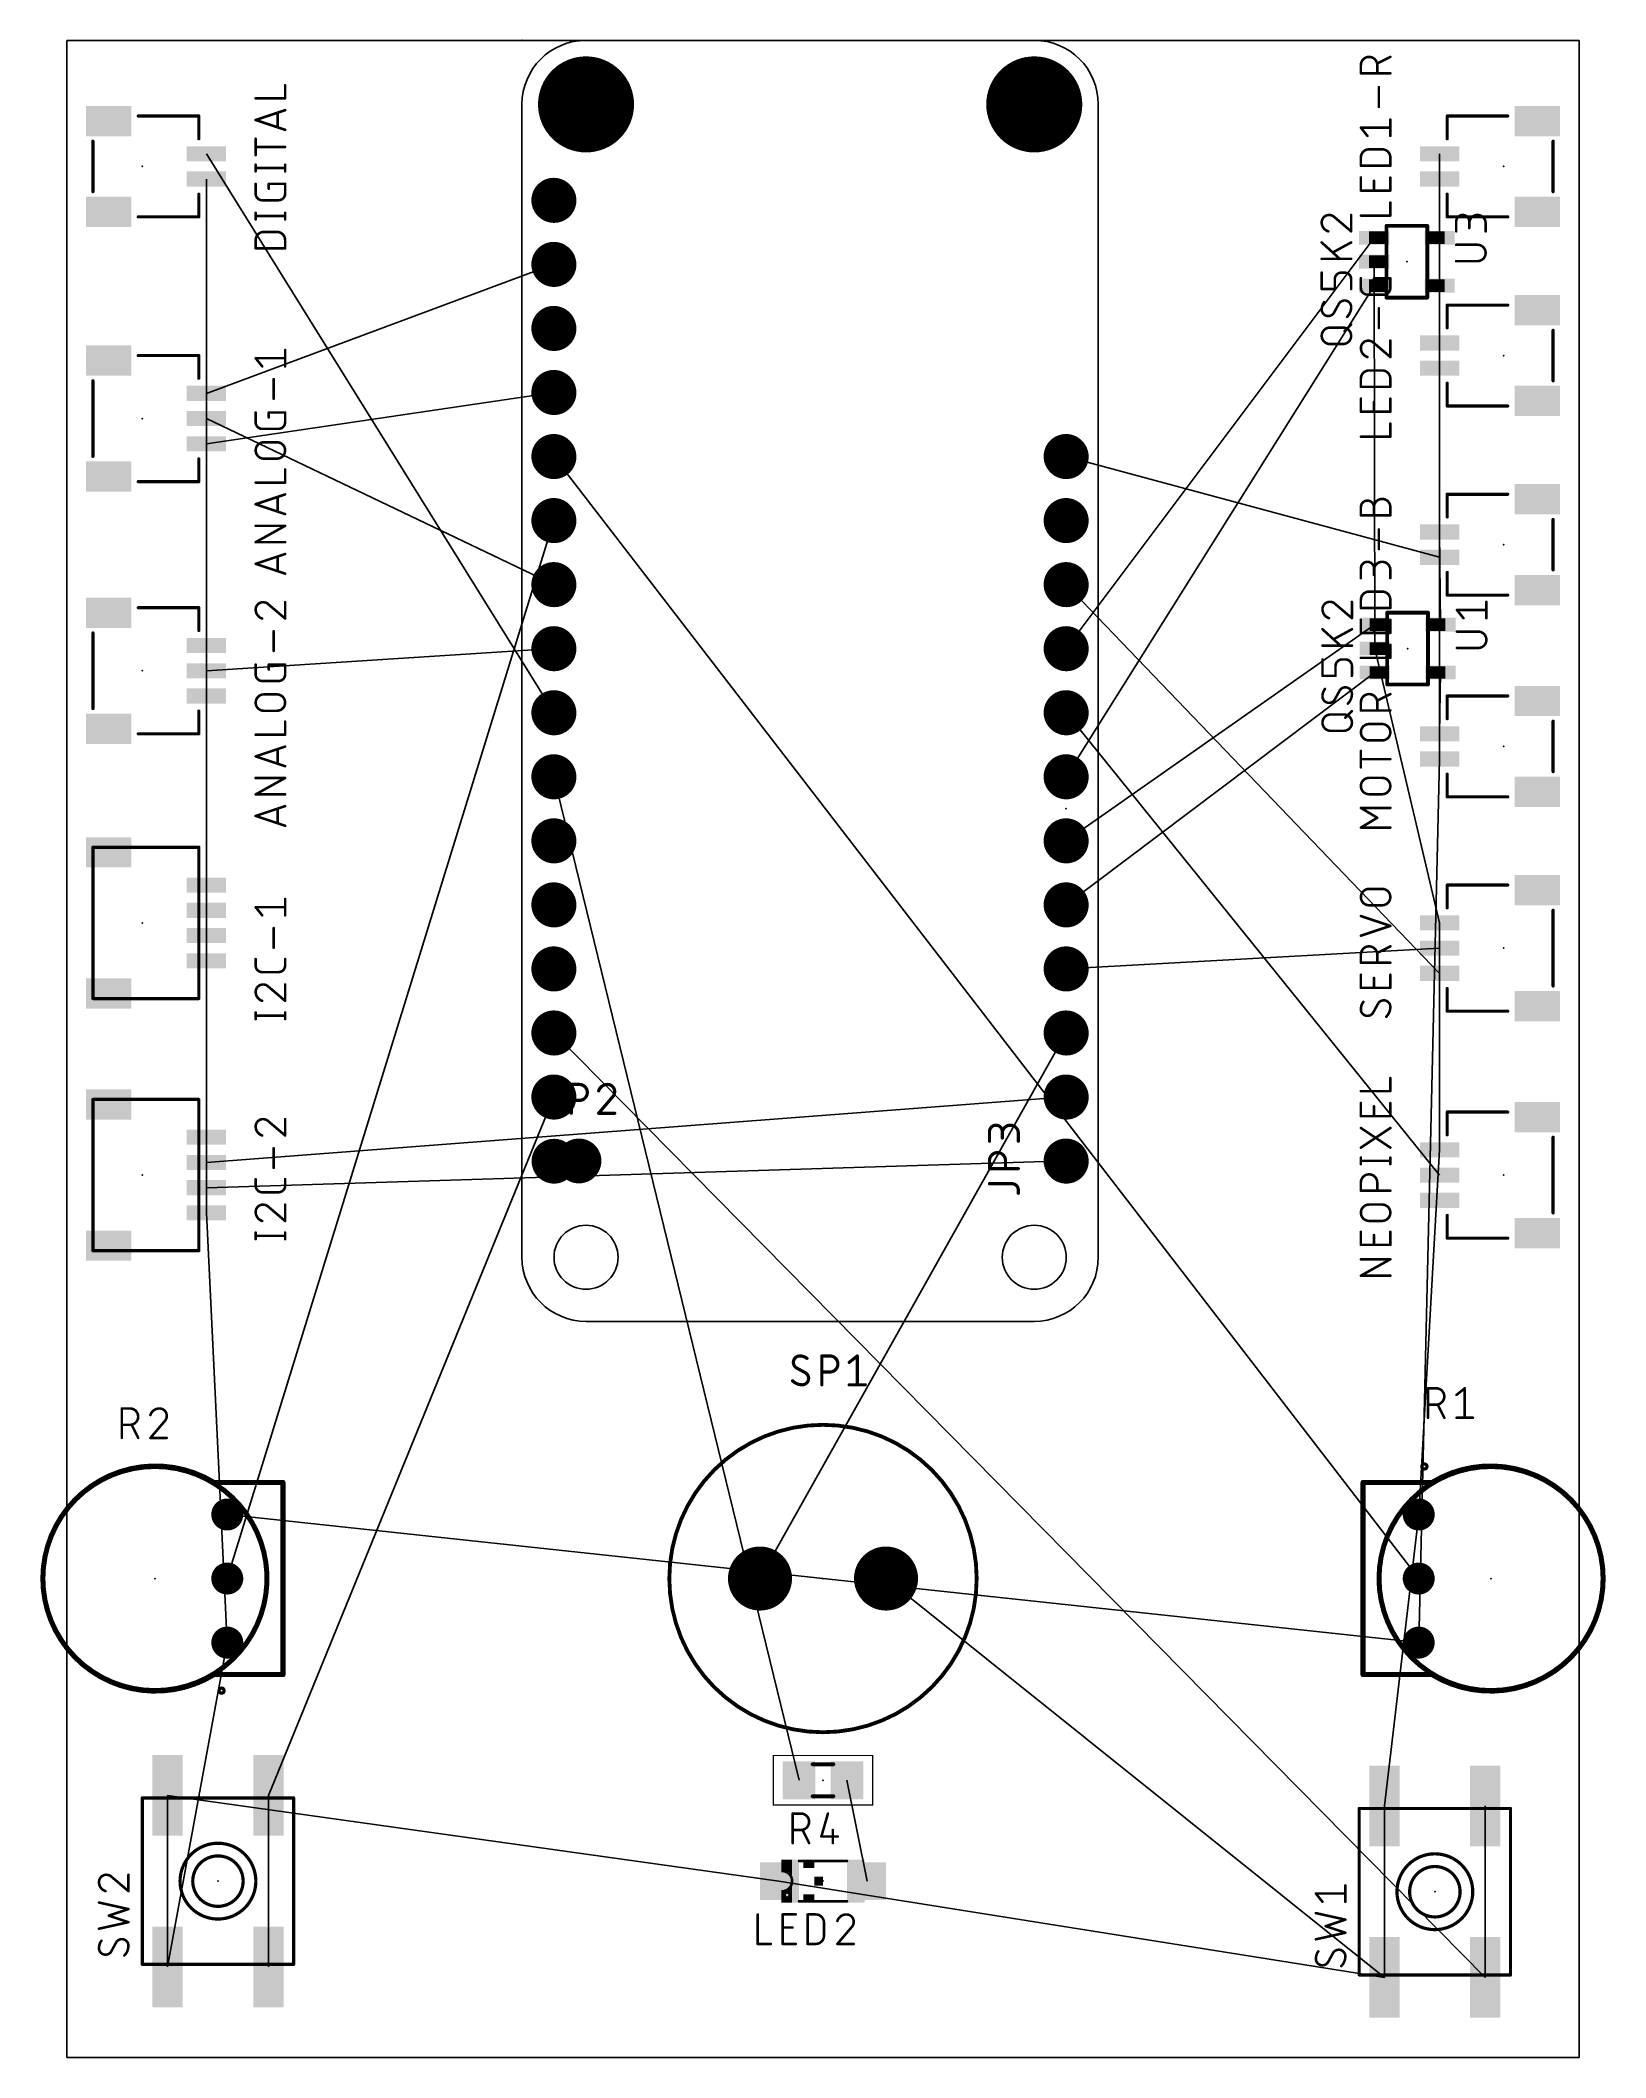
# Model space of a CAD drawing. Extents: x -1 to 61, y 0 to 80.
import ezdxf

# ---------------------------------------------------------------- set-up
doc = ezdxf.new("R2010")
doc.units = 0
for name, color, linetype in [('1', 12, 'CONTINUOUS'), ('17', 110, 'CONTINUOUS'), ('19', 53, 'CONTINUOUS'), ('20', 31, 'CONTINUOUS'), ('21', 253, 'CONTINUOUS'), ('23', 53, 'CONTINUOUS'), ('25', 253, 'CONTINUOUS'), ('27', 253, 'CONTINUOUS'), ('39', 12, 'CONTINUOUS'), ('51', 253, 'CONTINUOUS')]:
    doc.layers.add(name, color=color, linetype=linetype)

# ---------------------------------------------------------------- blocks, each defined once
blk = doc.blocks.new('RECT')
blk.add_solid([(-0.5, -0.5), (0.5, -0.5), (-0.5, 0.5), (0.5, 0.5)])
blk = doc.blocks.new('ROUNDP')
at = {"const_width": 0.5}
blk.add_lwpolyline([(0, -0.25, 1), (0, 0.25, 1), (0, -0.25)], format="xyb", dxfattribs=at)

msp = doc.modelspace()

# ---------------------------------------------------------------- linework, layer by layer
at = {"layer": '19'}
for p, q in [((19.32, 53.34), (5.54, 75.5)), ((54.46, 72.17), (54.46, 75.5)), ((5.54, 74.5), (5.54, 64)), ((54.46, 67), (54.46, 74.5)), ((39.64, 55.88), (51.86, 72.17)), ((51.89, 55.88), (51.86, 71.22)), ((5.54, 66), (19.32, 71.12)), ((39.64, 50.8), (51.86, 70.27)), ((54.46, 68), (54.46, 70.27)), ((54.46, 59.5), (54.46, 67)), ((19.32, 66.04), (5.54, 64)), ((5.54, 56), (5.54, 66)), ((19.33, 66.03), (19.32, 66.04)), ((5.54, 65), (19.32, 58.42)), ((5.54, 64), (5.54, 54)), ((53.63, 19), (19.32, 63.5)), ((39.64, 63.5), (54.46, 59.5)), ((6.37, 19), (19.32, 60.96)), ((54.49, 56.83), (54.46, 60.5)), ((54.46, 51.5), (54.46, 59.5)), ((54.46, 43), (39.64, 58.42)), ((39.64, 48.26), (51.89, 56.83)), ((5.54, 46.5), (5.54, 56)), ((5.54, 55), (19.32, 55.88)), ((54.46, 45), (51.89, 55.88)), ((39.64, 45.72), (51.89, 54.93)), ((54.49, 54.93), (54.46, 52.5)), ((5.54, 54), (5.54, 43.5)), ((54.46, 35), (39.64, 53.34)), ((53.63, 16.46), (54.46, 51.5)), ((29.05, 11), (19.32, 50.8)), ((5.54, 36.5), (5.54, 46.5)), ((5.54, 45.5), (5.54, 35.5)), ((54.46, 36), (54.46, 45)), ((5.54, 44.5), (5.54, 34.5)), ((39.64, 43.18), (54.46, 44)), ((5.54, 43.5), (5.54, 33.5)), ((56.27, 3.18), (19.32, 40.64)), ((27.5, 19), (39.64, 40.64)), ((5.54, 35.5), (39.64, 38.1)), ((8, 10.4), (19.32, 38.1)), ((53.63, 21.54), (54.46, 36)), ((5.54, 34.5), (39.64, 35.56)), ((5.54, 33.5), (6.37, 16.46)), ((6.37, 21.54), (53.63, 16.46)), ((52.27, 9.98), (53.63, 21.54)), ((32.5, 19), (52.27, 3.18)), ((6.37, 16.46), (4, 3.6)), ((4, 10.4), (28.25, 7)), ((4, 3.6), (4, 10.4)), ((8, 3.6), (8, 10.4)), ((30.95, 11), (31.75, 7)), ((52.27, 3.18), (52.27, 9.98)), ((56.27, 9.98), (56.27, 3.18)), ((28.25, 7), (52.27, 3.18))]:
    msp.add_line(p, q, dxfattribs=at)
at = {"layer": '20'}
for p, q in [((60, 80), (0, 80)), ((0, 80), (0, 0)), ((38.38, 80), (20.6, 80)), ((60, 0), (60, 80)), ((18.06, 77.46), (18.06, 31.74)), ((40.92, 31.74), (40.92, 77.46)), ((20.6, 29.2), (38.38, 29.2)), ((0, 0), (60, 0))]:
    msp.add_line(p, q, dxfattribs=at)
for centre in [(20.6, 31.74), (38.38, 31.74)]:
    msp.add_circle(centre, 1.27, dxfattribs=at)
for centre, start, end in [((20.6, 77.46), 90, 180), ((38.38, 77.46), 0, 90), ((20.6, 31.74), 180, 270), ((38.38, 31.74), 270, 0)]:
    msp.add_arc(centre, 2.54, start, end, dxfattribs=at)
at = {"layer": '21'}
for points, const_width in [([(2.84, 77.0318, 1), (2.84, 76.9682)], 0.0635), ([(5.2717, 77, 1), (5.2083, 77)], 0.0635), ([(5.24, 76.9682, 1), (5.24, 77.0318)], 0.0635), ([(54.76, 77.0318, 1), (54.76, 76.9682)], 0.0635), ([(54.7918, 77, 1), (54.7283, 77)], 0.0635), ([(57.16, 76.9682, 1), (57.16, 77.0318)], 0.0635), ([(1.0717, 76, 1), (1.0083, 76)], 0.0635), ([(5.2083, 76.1, 1), (5.2717, 76.1)], 0.0635), ([(54.7283, 76.1, 1), (54.7918, 76.1)], 0.0635), ([(58.9918, 76, 1), (58.9282, 76)], 0.0635), ([(1.0083, 74, 1), (1.0717, 74)], 0.0635), ([(5.2717, 73.9, 1), (5.2083, 73.9)], 0.0635), ([(54.7918, 73.9, 1), (54.7283, 73.9)], 0.0635), ([(58.9282, 74, 1), (58.9918, 74)], 0.0635), ([(2.84, 73.0318, 1), (2.84, 72.9682)], 0.0635), ([(5.2083, 73, 1), (5.2717, 73)], 0.0635), ([(5.24, 72.9682, 1), (5.24, 73.0318)], 0.0635), ([(54.76, 73.0318, 1), (54.76, 72.9682)], 0.0635), ([(54.7283, 73, 1), (54.7918, 73)], 0.0635), ([(57.16, 72.9682, 1), (57.16, 73.0318)], 0.0635), ([(52.35, 72.6801, 1), (52.35, 72.6039)], 0.0762), ([(52.3881, 72.642, 1), (52.3119, 72.642)], 0.0762), ([(52.3119, 72.548, 1), (52.3881, 72.548)], 0.0762), ([(54.0081, 72.642, 1), (53.9319, 72.642)], 0.0762), ([(53.9319, 72.548, 1), (54.0081, 72.548)], 0.0762), ([(53.97, 72.6039, 1), (53.97, 72.6801)], 0.0762), ([(52.3881, 71.742, 1), (52.3119, 71.742)], 0.0762), ([(52.3119, 71.648, 1), (52.3881, 71.648)], 0.0762), ([(54.0081, 71.742, 1), (53.9319, 71.742)], 0.0762), ([(52.3881, 70.792, 1), (52.3119, 70.792)], 0.0762), ([(52.3119, 70.698, 1), (52.3881, 70.698)], 0.0762), ([(53.9319, 70.698, 1), (54.0081, 70.698)], 0.0762), ([(52.3881, 69.892, 1), (52.3119, 69.892)], 0.0762), ([(52.35, 69.8361, 1), (52.35, 69.7599)], 0.0762), ([(52.3119, 69.798, 1), (52.3881, 69.798)], 0.0762), ([(54.0081, 69.892, 1), (53.9319, 69.892)], 0.0762), ([(53.9319, 69.798, 1), (54.0081, 69.798)], 0.0762), ([(53.97, 69.7599, 1), (53.97, 69.8361)], 0.0762), ([(54.76, 69.5318, 1), (54.76, 69.4682)], 0.0635), ([(54.7918, 69.5, 1), (54.7283, 69.5)], 0.0635), ([(57.16, 69.4682, 1), (57.16, 69.5318)], 0.0635), ([(54.7283, 68.6, 1), (54.7918, 68.6)], 0.0635), ([(58.9918, 68.5, 1), (58.9282, 68.5)], 0.0635), ([(2.84, 67.5318, 1), (2.84, 67.4682)], 0.0635), ([(5.2717, 67.5, 1), (5.2083, 67.5)], 0.0635), ([(5.24, 67.4682, 1), (5.24, 67.5318)], 0.0635), ([(1.0717, 66.5, 1), (1.0083, 66.5)], 0.0635), ([(5.2083, 66.6, 1), (5.2717, 66.6)], 0.0635), ([(54.7918, 66.4, 1), (54.7283, 66.4)], 0.0635), ([(58.9282, 66.5, 1), (58.9918, 66.5)], 0.0635), ([(54.76, 65.5318, 1), (54.76, 65.4682)], 0.0635), ([(54.7283, 65.5, 1), (54.7918, 65.5)], 0.0635), ([(57.16, 65.4682, 1), (57.16, 65.5318)], 0.0635), ([(1.0083, 63.5, 1), (1.0717, 63.5)], 0.0635), ([(5.2717, 63.4, 1), (5.2083, 63.4)], 0.0635), ([(2.84, 62.5318, 1), (2.84, 62.4682)], 0.0635), ([(5.2083, 62.5, 1), (5.2717, 62.5)], 0.0635), ([(5.24, 62.4682, 1), (5.24, 62.5318)], 0.0635), ([(54.76, 62.0318, 1), (54.76, 61.9682)], 0.0635), ([(54.7918, 62, 1), (54.7283, 62)], 0.0635), ([(57.16, 61.9682, 1), (57.16, 62.0318)], 0.0635), ([(54.7283, 61.1, 1), (54.7918, 61.1)], 0.0635), ([(58.9918, 61, 1), (58.9282, 61)], 0.0635), ([(54.7918, 58.9, 1), (54.7283, 58.9)], 0.0635), ([(58.9282, 59, 1), (58.9918, 59)], 0.0635), ([(54.76, 58.0318, 1), (54.76, 57.9682)], 0.0635), ([(54.7283, 58, 1), (54.7918, 58)], 0.0635), ([(57.16, 57.9682, 1), (57.16, 58.0318)], 0.0635), ([(2.84, 57.5318, 1), (2.84, 57.4682)], 0.0635), ([(5.2717, 57.5, 1), (5.2083, 57.5)], 0.0635), ([(5.24, 57.4682, 1), (5.24, 57.5318)], 0.0635), ([(52.38, 57.3401, 1), (52.38, 57.2639)], 0.0762), ([(52.4181, 57.302, 1), (52.3419, 57.302)], 0.0762), ([(52.3419, 57.208, 1), (52.4181, 57.208)], 0.0762), ([(54.0381, 57.302, 1), (53.9619, 57.302)], 0.0762), ([(53.9619, 57.208, 1), (54.0381, 57.208)], 0.0762), ([(54, 57.2639, 1), (54, 57.3401)], 0.0762), ([(1.0717, 56.5, 1), (1.0083, 56.5)], 0.0635), ([(5.2083, 56.6, 1), (5.2717, 56.6)], 0.0635), ([(52.4181, 56.402, 1), (52.3419, 56.402)], 0.0762), ([(52.3419, 56.308, 1), (52.4181, 56.308)], 0.0762), ([(54.0381, 56.402, 1), (53.9619, 56.402)], 0.0762), ([(52.4181, 55.452, 1), (52.3419, 55.452)], 0.0762), ([(52.3419, 55.358, 1), (52.4181, 55.358)], 0.0762), ([(53.9619, 55.358, 1), (54.0381, 55.358)], 0.0762), ([(52.4181, 54.552, 1), (52.3419, 54.552)], 0.0762), ([(52.38, 54.4961, 1), (52.38, 54.4199)], 0.0762), ([(52.3419, 54.458, 1), (52.4181, 54.458)], 0.0762), ([(54.0381, 54.552, 1), (53.9619, 54.552)], 0.0762), ([(53.9619, 54.458, 1), (54.0381, 54.458)], 0.0762), ([(54, 54.4199, 1), (54, 54.4961)], 0.0762), ([(54.76, 54.0318, 1), (54.76, 53.9682)], 0.0635), ([(54.7918, 54, 1), (54.7283, 54)], 0.0635), ([(57.16, 53.9682, 1), (57.16, 54.0318)], 0.0635), ([(1.0083, 53.5, 1), (1.0717, 53.5)], 0.0635), ([(5.2717, 53.4, 1), (5.2083, 53.4)], 0.0635), ([(54.7283, 53.1, 1), (54.7918, 53.1)], 0.0635), ([(58.9918, 53, 1), (58.9282, 53)], 0.0635), ([(2.84, 52.5318, 1), (2.84, 52.4682)], 0.0635), ([(5.2083, 52.5, 1), (5.2717, 52.5)], 0.0635), ([(5.24, 52.4682, 1), (5.24, 52.5318)], 0.0635), ([(54.7918, 50.9, 1), (54.7283, 50.9)], 0.0635), ([(58.9282, 51, 1), (58.9918, 51)], 0.0635), ([(54.76, 50.0318, 1), (54.76, 49.9682)], 0.0635), ([(54.7283, 50, 1), (54.7918, 50)], 0.0635), ([(57.16, 49.9682, 1), (57.16, 50.0318)], 0.0635), ([(2.84, 48.0318, 1), (2.84, 47.9682)], 0.0635), ([(5.2717, 48, 1), (5.2083, 48)], 0.0635), ([(5.24, 47.9682, 1), (5.24, 48.0318)], 0.0635), ([(1.0717, 47, 1), (1.0083, 47)], 0.0635), ([(5.2083, 47.1, 1), (5.2717, 47.1)], 0.0635), ([(54.76, 46.5318, 1), (54.76, 46.4682)], 0.0635), ([(54.7918, 46.5, 1), (54.7283, 46.5)], 0.0635), ([(57.16, 46.4682, 1), (57.16, 46.5318)], 0.0635), ([(54.7283, 45.6, 1), (54.7918, 45.6)], 0.0635), ([(58.9918, 45.5, 1), (58.9282, 45.5)], 0.0635), ([(1.0083, 43, 1), (1.0717, 43)], 0.0635), ([(5.2717, 42.9, 1), (5.2083, 42.9)], 0.0635), ([(54.7918, 42.4, 1), (54.7283, 42.4)], 0.0635), ([(58.9282, 42.5, 1), (58.9918, 42.5)], 0.0635), ([(2.84, 42.0318, 1), (2.84, 41.9682)], 0.0635), ([(5.2083, 42, 1), (5.2717, 42)], 0.0635), ([(5.24, 41.9682, 1), (5.24, 42.0318)], 0.0635), ([(54.76, 41.5318, 1), (54.76, 41.4682)], 0.0635), ([(54.7283, 41.5, 1), (54.7918, 41.5)], 0.0635), ([(57.16, 41.4682, 1), (57.16, 41.5318)], 0.0635), ([(2.84, 38.0318, 1), (2.84, 37.9682)], 0.0635), ([(5.2717, 38, 1), (5.2083, 38)], 0.0635), ([(5.24, 37.9682, 1), (5.24, 38.0318)], 0.0635), ([(1.0717, 37, 1), (1.0083, 37)], 0.0635), ([(5.2083, 37.1, 1), (5.2717, 37.1)], 0.0635), ([(54.76, 37.5318, 1), (54.76, 37.4682)], 0.0635), ([(54.7918, 37.5, 1), (54.7283, 37.5)], 0.0635), ([(57.16, 37.4682, 1), (57.16, 37.5318)], 0.0635), ([(54.7283, 36.6, 1), (54.7918, 36.6)], 0.0635), ([(58.9918, 36.5, 1), (58.9282, 36.5)], 0.0635), ([(1.0083, 33, 1), (1.0717, 33)], 0.0635), ([(5.2717, 32.9, 1), (5.2083, 32.9)], 0.0635), ([(54.7918, 33.4, 1), (54.7283, 33.4)], 0.0635), ([(58.9282, 33.5, 1), (58.9918, 33.5)], 0.0635), ([(2.84, 32.0318, 1), (2.84, 31.9683)], 0.0635), ([(5.2083, 32, 1), (5.2717, 32)], 0.0635), ([(5.24, 31.9683, 1), (5.24, 32.0318)], 0.0635), ([(54.76, 32.5318, 1), (54.76, 32.4682)], 0.0635), ([(54.7283, 32.5, 1), (54.7918, 32.5)], 0.0635), ([(57.16, 32.4682, 1), (57.16, 32.5318)], 0.0635), ([(30, 12.904, 1), (30, 25.096, 1), (30, 12.904)], 0.1524), ([(5.844, 22.81, 1.782), (5.844, 15.19)], 0.2), ([(54.156, 15.19, 1.782), (54.156, 22.81)], 0.2), ([(5.844, 22.86, 1), (5.844, 22.76)], 0.1), ([(5.8179, 22.7673, 1), (5.8701, 22.8527)], 0.1), ([(8.63, 22.81, 1), (8.53, 22.81)], 0.1), ([(8.58, 22.76, 1), (8.58, 22.86)], 0.1), ([(51.47, 22.81, 1), (51.37, 22.81)], 0.1), ([(51.42, 22.86, 1), (51.42, 22.76)], 0.1), ([(54.1299, 22.8527, 1), (54.1821, 22.7673)], 0.1), ([(54.156, 22.76, 1), (54.156, 22.86)], 0.1), ([(5.844, 15.24, 1), (5.844, 15.14)], 0.1), ([(5.8701, 15.1473, 1), (5.8179, 15.2327)], 0.1), ([(8.53, 15.19, 1), (8.63, 15.19)], 0.1), ([(8.58, 15.14, 1), (8.58, 15.24)], 0.1), ([(51.42, 15.24, 1), (51.42, 15.14)], 0.1), ([(51.37, 15.19, 1), (51.47, 15.19)], 0.1), ([(54.1821, 15.2327, 1), (54.1299, 15.1473)], 0.1), ([(54.156, 15.14, 1), (54.156, 15.24)], 0.1), ([(3.0318, 10.3, 1), (2.9682, 10.3)], 0.0635), ([(3, 10.3318, 1), (3, 10.2683)], 0.0635), ([(9.0318, 10.3, 1), (8.9682, 10.3)], 0.0635), ([(9, 10.2683, 1), (9, 10.3318)], 0.0635), ([(51.27, 9.9118, 1), (51.27, 9.8483)], 0.0635), ([(51.3018, 9.88, 1), (51.2383, 9.88)], 0.0635), ([(57.3018, 9.88, 1), (57.2383, 9.88)], 0.0635), ([(57.27, 9.8483, 1), (57.27, 9.9118)], 0.0635), ([(6, 5.4967, 1), (6, 8.5033, 1), (6, 5.4967)], 0.127), ([(6, 6, 1), (6, 8, 1), (6, 6)], 0.127), ([(54.27, 5.0767, 1), (54.27, 8.0833, 1), (54.27, 5.0767)], 0.127), ([(54.27, 5.58, 1), (54.27, 7.58, 1), (54.27, 5.58)], 0.127), ([(2.9682, 3.7, 1), (3.0318, 3.7)], 0.0635), ([(3, 3.7318, 1), (3, 3.6683)], 0.0635), ([(8.9682, 3.7, 1), (9.0318, 3.7)], 0.0635), ([(9, 3.6683, 1), (9, 3.7318)], 0.0635), ([(51.27, 3.3118, 1), (51.27, 3.2483)], 0.0635), ([(51.2383, 3.28, 1), (51.3018, 3.28)], 0.0635), ([(57.2383, 3.28, 1), (57.3018, 3.28)], 0.0635), ([(57.27, 3.2483, 1), (57.27, 3.3118)], 0.0635)]:
    msp.add_lwpolyline(points, format="xyb", dxfattribs=dict(at, const_width=const_width))
for points, const_width in [([(2.84, 77), (5.24, 77)], 0.127), ([(5.24, 77), (5.24, 76.1)], 0.127), ([(57.16, 77), (54.76, 77)], 0.127), ([(54.76, 77), (54.76, 76.1)], 0.127), ([(1.04, 76), (1.04, 74)], 0.127), ([(58.96, 74), (58.96, 76)], 0.127), ([(5.24, 73), (5.24, 73.9)], 0.127), ([(54.76, 73), (54.76, 73.9)], 0.127), ([(2.84, 73), (5.24, 73)], 0.127), ([(57.16, 73), (54.76, 73)], 0.127), ([(52.35, 72.642), (53.97, 72.642)], 0.1524), ([(52.35, 72.548), (52.35, 72.642)], 0.1524), ([(53.97, 72.642), (53.97, 72.548)], 0.1524), ([(52.35, 71.648), (52.35, 71.742)], 0.1524), ([(53.97, 71.742), (53.97, 70.698)], 0.1524), ([(52.35, 70.698), (52.35, 70.792)], 0.1524), ([(52.35, 69.798), (52.35, 69.892)], 0.1524), ([(53.97, 69.798), (52.35, 69.798)], 0.1524), ([(53.97, 69.892), (53.97, 69.798)], 0.1524), ([(57.16, 69.5), (54.76, 69.5)], 0.127), ([(54.76, 69.5), (54.76, 68.6)], 0.127), ([(58.96, 66.5), (58.96, 68.5)], 0.127), ([(2.84, 67.5), (5.24, 67.5)], 0.127), ([(5.24, 67.5), (5.24, 66.6)], 0.127), ([(1.04, 66.5), (1.04, 63.5)], 0.127), ([(54.76, 65.5), (54.76, 66.4)], 0.127), ([(57.16, 65.5), (54.76, 65.5)], 0.127), ([(5.24, 62.5), (5.24, 63.4)], 0.127), ([(2.84, 62.5), (5.24, 62.5)], 0.127), ([(57.16, 62), (54.76, 62)], 0.127), ([(54.76, 62), (54.76, 61.1)], 0.127), ([(58.96, 59), (58.96, 61)], 0.127), ([(54.76, 58), (54.76, 58.9)], 0.127), ([(57.16, 58), (54.76, 58)], 0.127), ([(2.84, 57.5), (5.24, 57.5)], 0.127), ([(5.24, 57.5), (5.24, 56.6)], 0.127), ([(52.38, 57.302), (54, 57.302)], 0.1524), ([(52.38, 57.208), (52.38, 57.302)], 0.1524), ([(54, 57.302), (54, 57.208)], 0.1524), ([(1.04, 56.5), (1.04, 53.5)], 0.127), ([(52.38, 56.308), (52.38, 56.402)], 0.1524), ([(54, 56.402), (54, 55.358)], 0.1524), ([(52.38, 55.358), (52.38, 55.452)], 0.1524), ([(52.38, 54.458), (52.38, 54.552)], 0.1524), ([(54, 54.458), (52.38, 54.458)], 0.1524), ([(54, 54.552), (54, 54.458)], 0.1524), ([(57.16, 54), (54.76, 54)], 0.127), ([(54.76, 54), (54.76, 53.1)], 0.127), ([(5.24, 52.5), (5.24, 53.4)], 0.127), ([(58.96, 51), (58.96, 53)], 0.127), ([(2.84, 52.5), (5.24, 52.5)], 0.127), ([(54.76, 50), (54.76, 50.9)], 0.127), ([(57.16, 50), (54.76, 50)], 0.127), ([(2.84, 48), (5.24, 48)], 0.127), ([(5.24, 48), (5.24, 47.1)], 0.127), ([(1.04, 47), (1.04, 43)], 0.127), ([(57.16, 46.5), (54.76, 46.5)], 0.127), ([(54.76, 46.5), (54.76, 45.6)], 0.127), ([(58.96, 42.5), (58.96, 45.5)], 0.127), ([(5.24, 42), (5.24, 42.9)], 0.127), ([(54.76, 41.5), (54.76, 42.4)], 0.127), ([(2.84, 42), (5.24, 42)], 0.127), ([(57.16, 41.5), (54.76, 41.5)], 0.127), ([(2.84, 38), (5.24, 38)], 0.127), ([(5.24, 38), (5.24, 37.1)], 0.127), ([(1.04, 37), (1.04, 33)], 0.127), ([(57.16, 37.5), (54.76, 37.5)], 0.127), ([(54.76, 37.5), (54.76, 36.6)], 0.127), ([(58.96, 33.5), (58.96, 36.5)], 0.127), ([(5.24, 32), (5.24, 32.9)], 0.127), ([(54.76, 32.5), (54.76, 33.4)], 0.127), ([(2.84, 32), (5.24, 32)], 0.127), ([(57.16, 32.5), (54.76, 32.5)], 0.127), ([(5.844, 22.81), (8.58, 22.81)], 0.2), ([(8.58, 22.81), (8.58, 15.19)], 0.2), ([(51.42, 15.19), (51.42, 22.81)], 0.2), ([(51.42, 22.81), (54.156, 22.81)], 0.2), ([(8.58, 15.19), (5.844, 15.19)], 0.2), ([(54.156, 15.19), (51.42, 15.19)], 0.2), ([(3, 3.7), (3, 10.3)], 0.127), ([(3, 10.3), (9, 10.3)], 0.127), ([(9, 10.3), (9, 3.7)], 0.127), ([(51.27, 3.28), (51.27, 9.88)], 0.127), ([(51.27, 9.88), (57.27, 9.88)], 0.127), ([(57.27, 9.88), (57.27, 3.28)], 0.127), ([(9, 3.7), (3, 3.7)], 0.127), ([(57.27, 3.28), (51.27, 3.28)], 0.127)]:
    msp.add_lwpolyline(points, dxfattribs=dict(at, const_width=const_width))
at = {"layer": '23'}
for p in [(18.06, 80), (3, 75), (57, 75), (53.16, 71.22), (57, 67.5), (3, 65), (57, 60), (19.32, 55.88), (53.19, 55.88), (3, 55), (57, 52), (39.64, 49.53), (3, 45), (57, 44), (20.32, 35.56), (3, 35), (57, 35), (3.5, 19), (30, 19), (56.5, 19), (30, 11), (6, 7), (30, 7), (54.27, 6.58)]:
    msp.add_point(p, dxfattribs=at)
at = {"layer": '25'}
for points, const_width in [([(51.9849, 79.0192, 1), (51.3358, 79.0192)], 0.1016), ([(52.5156, 79.3211, 1), (52.4928, 79.3665)], 0.0508), ([(51.3612, 79.0192, 1), (51.3104, 79.0192)], 0.0508), ([(51.3104, 79.0192, 1), (51.3612, 79.0192)], 0.0508), ([(51.3358, 78.7201, 1), (51.3358, 78.6693)], 0.0508), ([(51.3104, 78.6947, 1), (51.3612, 78.6947)], 0.0508), ([(51.9736, 79.1069, 1), (51.9963, 79.0614)], 0.0508), ([(52.0103, 79.0192, 1), (51.9595, 79.0192)], 0.0508), ([(51.9595, 79.0192, 1), (52.0103, 79.0192)], 0.0508), ([(51.9595, 78.6947, 1), (52.0103, 78.6947)], 0.0508), ([(52.5042, 78.6693, 1), (52.5042, 78.7201)], 0.0508), ([(7.4958, 77.7253, 1), (7.4958, 77.6745)], 0.0508), ([(8.6896, 78.2192, 1), (8.6388, 78.2192)], 0.0508), ([(8.6388, 77.6999, 1), (8.6896, 77.6999)], 0.0508), ([(8.6642, 77.6745, 1), (8.6642, 77.7253)], 0.0508), ([(52.0752, 78.1441, 1), (52.0244, 78.1441)], 0.0508), ([(7.5038, 76.8652, 1), (7.4878, 76.817)], 0.0508), ([(7.4878, 76.8652, 1), (7.5038, 76.817)], 0.0508), ([(8.3975, 77.1332, 1), (8.3467, 77.1332)], 0.0508), ([(8.6722, 77.2065, 1), (8.6562, 77.2547)], 0.0508), ([(52.0244, 77.3651, 1), (52.0752, 77.3651)], 0.0508), ([(52.5296, 76.8599, 1), (52.4788, 76.8599)], 0.0508), ([(7.5212, 76.0989, 1), (7.4704, 76.0989)], 0.0508), ([(8.3467, 76.549, 1), (8.3975, 76.549)], 0.0508), ([(8.6562, 76.4275, 1), (8.6722, 76.4757)], 0.0508), ([(51.3556, 76.5513, 1), (51.316, 76.5195)], 0.0508), ([(51.3358, 76.5608, 1), (51.3358, 76.51)], 0.0508), ([(51.5756, 76.195, 1), (51.6153, 76.2267)], 0.0508), ([(52.4788, 76.2108, 1), (52.5296, 76.2108)], 0.0508), ([(52.5042, 76.51, 1), (52.5042, 76.5608)], 0.0508), ([(7.4958, 75.7997, 1), (7.4958, 75.7489)], 0.0508), ([(7.4704, 75.4498, 1), (7.5212, 75.4498)], 0.0508), ([(8.6642, 75.7489, 1), (8.6642, 75.7997)], 0.0508), ([(51.6604, 75.6788, 0.4142), (51.3358, 75.3543)], 0.1016), ([(51.3612, 75.3543, 1), (51.3104, 75.3543)], 0.0508), ([(51.3104, 75.3543, 1), (51.3612, 75.3543)], 0.0508), ([(51.6604, 75.7043, 1), (51.6604, 75.6534)], 0.0508), ([(51.6604, 75.6534, 1), (51.6604, 75.7043)], 0.0508), ([(52.1796, 75.7043, 1), (52.1796, 75.6534)], 0.0508), ([(52.5042, 75.3543, 0.4142), (52.1796, 75.6788)], 0.1016), ([(52.1796, 75.6534, 1), (52.1796, 75.7043)], 0.0508), ([(52.5296, 75.3543, 1), (52.4788, 75.3543)], 0.0508), ([(52.4788, 75.3543, 1), (52.5296, 75.3543)], 0.0508), ([(7.5212, 75.0659, 1), (7.4704, 75.0659)], 0.0508), ([(7.4958, 74.9615, 1), (7.4958, 74.9107)], 0.0508), ([(7.4704, 74.8063, 1), (7.5212, 74.8063)], 0.0508), ([(8.6896, 75.0659, 1), (8.6388, 75.0659)], 0.0508), ([(8.6388, 74.8063, 1), (8.6896, 74.8063)], 0.0508), ([(8.6642, 74.9107, 1), (8.6642, 74.9615)], 0.0508), ([(51.3358, 75.0551, 1), (51.3358, 75.0043)], 0.0508), ([(51.3104, 75.0297, 1), (51.3612, 75.0297)], 0.0508), ([(51.3612, 74.5607, 1), (51.3104, 74.5607)], 0.0508), ([(51.8805, 74.4309, 1), (51.8297, 74.4309)], 0.0508), ([(52.4788, 75.0297, 1), (52.5296, 75.0297)], 0.0508), ([(52.5296, 74.5607, 1), (52.4788, 74.5607)], 0.0508), ([(52.5042, 75.0043, 1), (52.5042, 75.0551)], 0.0508), ([(7.5212, 74.3082, 1), (7.4704, 74.3082)], 0.0508), ([(7.4958, 73.9187, 0.4142), (7.7554, 73.6591)], 0.1016), ([(7.5212, 73.9187, 1), (7.4704, 73.9187)], 0.0508), ([(7.4704, 73.9187, 1), (7.5212, 73.9187)], 0.0508), ([(7.7554, 73.6845, 1), (7.7554, 73.6337)], 0.0508), ([(7.7554, 73.6337, 1), (7.7554, 73.6845)], 0.0508), ([(8.0405, 74.3082, 1), (7.9897, 74.3082)], 0.0508), ([(8.0151, 74.3336, 1), (8.0151, 74.2828)], 0.0508), ([(7.9897, 74.1134, 1), (8.0405, 74.1134)], 0.0508), ([(8.4046, 73.6591, 0.4142), (8.6642, 73.9187)], 0.1016), ([(8.4046, 73.6845, 1), (8.4046, 73.6337)], 0.0508), ([(8.4046, 73.6337, 1), (8.4046, 73.6845)], 0.0508), ([(8.6896, 74.3082, 1), (8.6388, 74.3082)], 0.0508), ([(8.6896, 73.9187, 1), (8.6388, 73.9187)], 0.0508), ([(8.6388, 73.9187, 1), (8.6896, 73.9187)], 0.0508), ([(8.6642, 74.2828, 1), (8.6642, 74.3336)], 0.0508), ([(51.3358, 74.0668, 1), (51.3358, 74.016)], 0.0508), ([(51.3104, 74.0414, 1), (51.3612, 74.0414)], 0.0508), ([(51.8297, 74.0414, 1), (51.8805, 74.0414)], 0.0508), ([(52.4788, 74.0414, 1), (52.5296, 74.0414)], 0.0508), ([(52.5296, 73.5701, 1), (52.4788, 73.5701)], 0.0508), ([(52.5042, 74.016, 1), (52.5042, 74.0668)], 0.0508), ([(7.5212, 73.1609, 1), (7.4704, 73.1609)], 0.0508), ([(7.4958, 73.0565, 1), (7.4958, 73.0057)], 0.0508), ([(7.4704, 72.9013, 1), (7.5212, 72.9013)], 0.0508), ([(8.6896, 73.1609, 1), (8.6388, 73.1609)], 0.0508), ([(8.6388, 72.9013, 1), (8.6896, 72.9013)], 0.0508), ([(8.6642, 73.0057, 1), (8.6642, 73.0565)], 0.0508), ([(51.3358, 73.0762, 1), (51.3358, 73.0254)], 0.0508), ([(52.4788, 73.0508, 1), (52.5296, 73.0508)], 0.0508), ([(52.5042, 73.0254, 1), (52.5042, 73.0762)], 0.0508), ([(55.6351, 72.8146, 1), (55.1158, 72.8146)], 0.1016), ([(55.1412, 72.8146, 1), (55.0904, 72.8146)], 0.0508), ([(55.0904, 72.8146, 1), (55.1412, 72.8146)], 0.0508), ([(56.2842, 72.7496, 1), (55.6351, 72.7496)], 0.1016), ([(55.6605, 72.8146, 1), (55.6097, 72.8146)], 0.0508), ([(55.6097, 72.8146, 1), (55.6605, 72.8146)], 0.0508), ([(56.3096, 72.7496, 1), (56.2588, 72.7496)], 0.0508), ([(7.8204, 72.4032, 0.4142), (7.4958, 72.0786)], 0.1016), ([(7.5212, 72.0786, 1), (7.4704, 72.0786)], 0.0508), ([(7.4704, 72.0786, 1), (7.5212, 72.0786)], 0.0508), ([(7.8204, 72.4286, 1), (7.8204, 72.3778)], 0.0508), ([(7.8204, 72.3778, 1), (7.8204, 72.4286)], 0.0508), ([(8.6642, 72.0786, 0.4142), (8.3396, 72.4032)], 0.1016), ([(8.3396, 72.4286, 1), (8.3396, 72.3778)], 0.0508), ([(8.3396, 72.3778, 1), (8.3396, 72.4286)], 0.0508), ([(8.6896, 72.0786, 1), (8.6388, 72.0786)], 0.0508), ([(8.6388, 72.0786, 1), (8.6896, 72.0786)], 0.0508), ([(55.0904, 72.4251, 1), (55.1412, 72.4251)], 0.0508), ([(55.6097, 72.7496, 1), (55.6605, 72.7496)], 0.0508), ([(55.6097, 72.5549, 1), (55.6605, 72.5549)], 0.0508), ([(56.2588, 72.7496, 1), (56.3096, 72.7496)], 0.0508), ([(56.2588, 72.4251, 1), (56.3096, 72.4251)], 0.0508), ([(7.4958, 71.7795, 1), (7.4958, 71.7287)], 0.0508), ([(7.4704, 71.7541, 1), (7.5212, 71.7541)], 0.0508), ([(8.6388, 71.7541, 1), (8.6896, 71.7541)], 0.0508), ([(8.6642, 71.7287, 1), (8.6642, 71.7795)], 0.0508), ([(55.1158, 71.9185, 1), (55.1158, 71.8677)], 0.0508), ([(55.1158, 71.2694, 1), (55.1158, 71.2186)], 0.0508), ([(55.9596, 71.244, 1), (55.9596, 71.8931)], 0.1016), ([(55.9596, 71.9185, 1), (55.9596, 71.8677)], 0.0508), ([(55.9596, 71.2694, 1), (55.9596, 71.2186)], 0.0508), ([(55.9596, 71.8677, 1), (55.9596, 71.9185)], 0.0508), ([(55.9596, 71.2186, 1), (55.9596, 71.2694)], 0.0508), ([(51.3612, 70.5664, 1), (51.3104, 70.5664)], 0.0508), ([(51.8805, 70.5664, 1), (51.8297, 70.5664)], 0.0508), ([(51.8551, 70.5918, 1), (51.8551, 70.541)], 0.0508), ([(52.5296, 70.5664, 1), (52.4788, 70.5664)], 0.0508), ([(52.5042, 70.541, 1), (52.5042, 70.5918)], 0.0508), ([(51.3358, 70.177, 0.4142), (51.5954, 69.9173)], 0.1016), ([(51.3612, 70.177, 1), (51.3104, 70.177)], 0.0508), ([(51.3104, 70.177, 1), (51.3612, 70.177)], 0.0508), ([(51.5954, 69.9427, 1), (51.5954, 69.8919)], 0.0508), ([(51.5954, 69.8919, 1), (51.5954, 69.9427)], 0.0508), ([(51.8297, 70.3717, 1), (51.8805, 70.3717)], 0.0508), ([(52.2446, 69.9173, 0.4142), (52.5042, 70.177)], 0.1016), ([(52.2446, 69.9427, 1), (52.2446, 69.8919)], 0.0508), ([(52.2446, 69.8919, 1), (52.2446, 69.9427)], 0.0508), ([(52.5296, 70.177, 1), (52.4788, 70.177)], 0.0508), ([(52.4788, 70.177, 1), (52.5296, 70.177)], 0.0508), ([(52.0752, 69.3741, 1), (52.0244, 69.3741)], 0.0508), ([(51.6279, 68.0899, 0.4142), (51.3358, 67.7978)], 0.1016), ([(51.8551, 67.9926, 0.2053), (51.6279, 68.0899)], 0.1016), ([(51.6279, 68.1153, 1), (51.6279, 68.0645)], 0.0508), ([(51.6279, 68.0645, 1), (51.6279, 68.1153)], 0.0508), ([(51.8715, 68.0119, 1), (51.8386, 67.9732)], 0.0508), ([(51.8367, 67.9751, 1), (51.8735, 68.0101)], 0.0508), ([(52.0244, 68.5951, 1), (52.0752, 68.5951)], 0.0508), ([(52.5296, 68.0899, 1), (52.4788, 68.0899)], 0.0508), ([(7.5156, 67.4105, 1), (7.476, 67.3788)], 0.0508), ([(7.4958, 67.42, 1), (7.4958, 67.3692)], 0.0508), ([(8.6896, 67.7192, 1), (8.6388, 67.7192)], 0.0508), ([(8.6642, 67.3692, 1), (8.6642, 67.42)], 0.0508), ([(51.3358, 67.7978, 0.3252), (51.5954, 67.4408)], 0.1016), ([(51.3612, 67.7978, 1), (51.3104, 67.7978)], 0.0508), ([(51.3104, 67.7978, 1), (51.3612, 67.7978)], 0.0508), ([(51.5876, 67.4167, 1), (51.6033, 67.465)], 0.0508), ([(52.4788, 67.4408, 1), (52.5296, 67.4408)], 0.0508), ([(52.4877, 67.4215, 1), (52.5207, 67.4602)], 0.0508), ([(7.7356, 67.0542, 1), (7.7753, 67.086)], 0.0508), ([(8.2352, 66.5649, 1), (8.1844, 66.5649)], 0.0508), ([(8.6388, 67.0701, 1), (8.6896, 67.0701)], 0.0508), ([(51.6604, 66.9089, 0.4142), (51.3358, 66.5843)], 0.1016), ([(51.3612, 66.5843, 1), (51.3104, 66.5843)], 0.0508), ([(51.3104, 66.5843, 1), (51.3612, 66.5843)], 0.0508), ([(51.6604, 66.9343, 1), (51.6604, 66.8834)], 0.0508), ([(51.6604, 66.8834, 1), (51.6604, 66.9343)], 0.0508), ([(52.5042, 66.5843, 0.4142), (52.1796, 66.9089)], 0.1016), ([(52.1796, 66.9343, 1), (52.1796, 66.8834)], 0.0508), ([(52.1796, 66.8834, 1), (52.1796, 66.9343)], 0.0508), ([(52.5296, 66.5843, 1), (52.4788, 66.5843)], 0.0508), ([(52.4788, 66.5843, 1), (52.5296, 66.5843)], 0.0508), ([(8.1844, 65.786, 1), (8.2352, 65.786)], 0.0508), ([(51.3358, 66.2851, 1), (51.3358, 66.2343)], 0.0508), ([(51.3104, 66.2597, 1), (51.3612, 66.2597)], 0.0508), ([(51.3612, 65.7907, 1), (51.3104, 65.7907)], 0.0508), ([(51.8805, 65.6609, 1), (51.8297, 65.6609)], 0.0508), ([(52.4788, 66.2597, 1), (52.5296, 66.2597)], 0.0508), ([(52.5296, 65.7907, 1), (52.4788, 65.7907)], 0.0508), ([(52.5042, 66.2343, 1), (52.5042, 66.2851)], 0.0508), ([(7.5212, 65.2427, 1), (7.4704, 65.2427)], 0.0508), ([(7.4958, 64.8532, 0.4142), (7.7554, 64.5936)], 0.1016), ([(7.5212, 64.8532, 1), (7.4704, 64.8532)], 0.0508), ([(7.4704, 64.8532, 1), (7.5212, 64.8532)], 0.0508), ([(8.0405, 65.2427, 1), (7.9897, 65.2427)], 0.0508), ([(8.0151, 65.2681, 1), (8.0151, 65.2173)], 0.0508), ([(7.9897, 65.048, 1), (8.0405, 65.048)], 0.0508), ([(8.4046, 64.5936, 0.4142), (8.6642, 64.8532)], 0.1016), ([(8.6896, 65.2427, 1), (8.6388, 65.2427)], 0.0508), ([(8.6896, 64.8532, 1), (8.6388, 64.8532)], 0.0508), ([(8.6388, 64.8532, 1), (8.6896, 64.8532)], 0.0508), ([(8.6642, 65.2173, 1), (8.6642, 65.2681)], 0.0508), ([(51.3358, 65.2968, 1), (51.3358, 65.246)], 0.0508), ([(51.3104, 65.2714, 1), (51.3612, 65.2714)], 0.0508), ([(51.8297, 65.2714, 1), (51.8805, 65.2714)], 0.0508), ([(52.4788, 65.2714, 1), (52.5296, 65.2714)], 0.0508), ([(52.5296, 64.8001, 1), (52.4788, 64.8001)], 0.0508), ([(52.5042, 65.246, 1), (52.5042, 65.2968)], 0.0508), ([(7.8204, 64.0616, 1), (7.8204, 63.4125)], 0.1016), ([(7.7554, 64.619, 1), (7.7554, 64.5682)], 0.0508), ([(7.7554, 64.5682, 1), (7.7554, 64.619)], 0.0508), ([(7.8204, 64.087, 1), (7.8204, 64.0362)], 0.0508), ([(7.8204, 64.0362, 1), (7.8204, 64.087)], 0.0508), ([(8.3396, 63.4125, 1), (8.3396, 64.0616)], 0.1016), ([(8.3396, 64.087, 1), (8.3396, 64.0362)], 0.0508), ([(8.3396, 64.0362, 1), (8.3396, 64.087)], 0.0508), ([(8.4046, 64.619, 1), (8.4046, 64.5682)], 0.0508), ([(8.4046, 64.5682, 1), (8.4046, 64.619)], 0.0508), ([(51.3358, 64.3062, 1), (51.3358, 64.2554)], 0.0508), ([(52.4788, 64.2808, 1), (52.5296, 64.2808)], 0.0508), ([(52.5042, 64.2554, 1), (52.5042, 64.3062)], 0.0508), ([(7.8204, 63.4379, 1), (7.8204, 63.3871)], 0.0508), ([(7.8204, 63.3871, 1), (7.8204, 63.4379)], 0.0508), ([(8.3396, 63.4379, 1), (8.3396, 63.3871)], 0.0508), ([(8.3396, 63.3871, 1), (8.3396, 63.4379)], 0.0508), ([(7.4958, 62.4877, 1), (7.4958, 62.4369)], 0.0508), ([(8.6896, 62.9815, 1), (8.6388, 62.9815)], 0.0508), ([(8.6388, 62.4623, 1), (8.6896, 62.4623)], 0.0508), ([(8.6642, 62.4369, 1), (8.6642, 62.4877)], 0.0508), ([(7.5038, 61.6275, 1), (7.4878, 61.5794)], 0.0508), ([(7.4878, 61.6275, 1), (7.5038, 61.5794)], 0.0508), ([(8.3975, 61.8956, 1), (8.3467, 61.8956)], 0.0508), ([(8.6722, 61.9688, 1), (8.6562, 62.017)], 0.0508), ([(51.8551, 61.4888, 1), (51.3358, 61.4888)], 0.1016), ([(52.5042, 61.4888, 1), (51.8551, 61.4888)], 0.1016), ([(8.3467, 61.3114, 1), (8.3975, 61.3114)], 0.0508), ([(8.6562, 61.1899, 1), (8.6722, 61.2381)], 0.0508), ([(51.3612, 61.4888, 1), (51.3104, 61.4888)], 0.0508), ([(51.3104, 61.4888, 1), (51.3612, 61.4888)], 0.0508), ([(51.3358, 61.1897, 1), (51.3358, 61.1389)], 0.0508), ([(51.3104, 61.1643, 1), (51.3612, 61.1643)], 0.0508), ([(51.8805, 61.4888, 1), (51.8297, 61.4888)], 0.0508), ([(51.8297, 61.4888, 1), (51.8805, 61.4888)], 0.0508), ([(51.8297, 61.4888, 1), (51.8805, 61.4888)], 0.0508), ([(51.8297, 61.1643, 1), (51.8805, 61.1643)], 0.0508), ([(52.5296, 61.4888, 1), (52.4788, 61.4888)], 0.0508), ([(52.4788, 61.4888, 1), (52.5296, 61.4888)], 0.0508), ([(52.4788, 61.1643, 1), (52.5296, 61.1643)], 0.0508), ([(52.5042, 61.1389, 1), (52.5042, 61.1897)], 0.0508), ([(7.4958, 60.7723, 1), (7.4958, 60.7215)], 0.0508), ([(7.4958, 60.1232, 1), (7.4958, 60.0724)], 0.0508), ([(7.4835, 60.12, 1), (7.5081, 60.0756)], 0.0508), ([(8.6765, 60.7247, 1), (8.6519, 60.7691)], 0.0508), ([(8.6642, 60.7215, 1), (8.6642, 60.7723)], 0.0508), ([(8.6642, 60.0724, 1), (8.6642, 60.1232)], 0.0508), ([(52.0752, 60.6041, 1), (52.0244, 60.6041)], 0.0508), ([(7.5038, 59.2654, 1), (7.4878, 59.2172)], 0.0508), ([(7.4878, 59.2654, 1), (7.5038, 59.2172)], 0.0508), ([(8.3975, 59.5334, 1), (8.3467, 59.5334)], 0.0508), ([(8.6722, 59.6066, 1), (8.6562, 59.6548)], 0.0508), ([(51.8551, 59.0603, 1), (51.3358, 59.0603)], 0.1016), ([(52.5042, 58.9954, 1), (51.8551, 58.9954)], 0.1016), ([(52.0244, 59.8251, 1), (52.0752, 59.8251)], 0.0508), ([(8.3467, 58.9492, 1), (8.3975, 58.9492)], 0.0508), ([(8.6562, 58.8277, 1), (8.6722, 58.8759)], 0.0508), ([(51.3612, 59.0603, 1), (51.3104, 59.0603)], 0.0508), ([(51.3104, 59.0603, 1), (51.3612, 59.0603)], 0.0508), ([(51.3104, 58.6708, 1), (51.3612, 58.6708)], 0.0508), ([(51.8805, 59.0603, 1), (51.8297, 59.0603)], 0.0508), ([(51.8297, 59.0603, 1), (51.8805, 59.0603)], 0.0508), ([(51.8297, 58.9954, 1), (51.8805, 58.9954)], 0.0508), ([(51.8297, 58.8007, 1), (51.8805, 58.8007)], 0.0508), ([(52.5296, 58.9954, 1), (52.4788, 58.9954)], 0.0508), ([(52.4788, 58.9954, 1), (52.5296, 58.9954)], 0.0508), ([(52.4788, 58.6708, 1), (52.5296, 58.6708)], 0.0508), ([(7.7879, 57.7192, 0.4142), (7.4958, 57.4271)], 0.1016), ([(8.0151, 57.6218, 0.2053), (7.7879, 57.7192)], 0.1016), ([(7.7879, 57.7446, 1), (7.7879, 57.6938)], 0.0508), ([(7.7879, 57.6938, 1), (7.7879, 57.7446)], 0.0508), ([(8.0315, 57.6412, 1), (7.9986, 57.6025)], 0.0508), ([(7.9967, 57.6043, 1), (8.0335, 57.6394)], 0.0508), ([(8.6896, 57.7192, 1), (8.6388, 57.7192)], 0.0508), ([(51.6604, 58.1389, 0.4142), (51.3358, 57.8143)], 0.1016), ([(51.3612, 57.8143, 1), (51.3104, 57.8143)], 0.0508), ([(51.3104, 57.8143, 1), (51.3612, 57.8143)], 0.0508), ([(51.6604, 58.1643, 1), (51.6604, 58.1135)], 0.0508), ([(51.6604, 58.1135, 1), (51.6604, 58.1643)], 0.0508), ([(52.5042, 57.8143, 0.4142), (52.1796, 58.1389)], 0.1016), ([(52.1796, 58.1643, 1), (52.1796, 58.1135)], 0.0508), ([(52.1796, 58.1135, 1), (52.1796, 58.1643)], 0.0508), ([(52.5296, 57.8143, 1), (52.4788, 57.8143)], 0.0508), ([(52.4788, 57.8143, 1), (52.5296, 57.8143)], 0.0508), ([(56.3396, 57.7342, 1), (56.2888, 57.7342)], 0.0508), ([(7.4958, 57.4271, 0.3252), (7.7554, 57.0701)], 0.1016), ([(7.5212, 57.4271, 1), (7.4704, 57.4271)], 0.0508), ([(7.4704, 57.4271, 1), (7.5212, 57.4271)], 0.0508), ([(7.7476, 57.0459, 1), (7.7633, 57.0943)], 0.0508), ([(8.6388, 57.0701, 1), (8.6896, 57.0701)], 0.0508), ([(8.6477, 57.0507, 1), (8.6807, 57.0894)], 0.0508), ([(51.3358, 57.5151, 1), (51.3358, 57.4643)], 0.0508), ([(51.3104, 57.4897, 1), (51.3612, 57.4897)], 0.0508), ([(51.3612, 57.0207, 1), (51.3104, 57.0207)], 0.0508), ([(51.8805, 56.8909, 1), (51.8297, 56.8909)], 0.0508), ([(52.4788, 57.4897, 1), (52.5296, 57.4897)], 0.0508), ([(52.5296, 57.0207, 1), (52.4788, 57.0207)], 0.0508), ([(52.5042, 57.4643, 1), (52.5042, 57.5151)], 0.0508), ([(55.1656, 57.4255, 1), (55.126, 57.3938)], 0.0508), ([(55.1458, 57.435, 1), (55.1458, 57.3842)], 0.0508), ([(55.3856, 57.0692, 1), (55.4253, 57.101)], 0.0508), ([(56.2888, 57.0851, 1), (56.3396, 57.0851)], 0.0508), ([(56.3142, 57.3842, 1), (56.3142, 57.435)], 0.0508), ([(8.2352, 56.5649, 1), (8.1844, 56.5649)], 0.0508), ([(51.3358, 56.5268, 1), (51.3358, 56.476)], 0.0508), ([(51.3104, 56.5014, 1), (51.3612, 56.5014)], 0.0508), ([(51.8297, 56.5014, 1), (51.8805, 56.5014)], 0.0508), ([(52.4788, 56.5014, 1), (52.5296, 56.5014)], 0.0508), ([(52.5296, 56.0301, 1), (52.4788, 56.0301)], 0.0508), ([(52.5042, 56.476, 1), (52.5042, 56.5268)], 0.0508), ([(55.1458, 56.5785, 1), (55.1458, 56.5277)], 0.0508), ([(55.9896, 55.904, 1), (55.9896, 56.5531)], 0.1016), ([(55.9896, 56.5785, 1), (55.9896, 56.5277)], 0.0508), ([(55.9896, 56.5277, 1), (55.9896, 56.5785)], 0.0508), ([(7.5212, 55.2427, 1), (7.4704, 55.2427)], 0.0508), ([(8.0405, 55.2427, 1), (7.9897, 55.2427)], 0.0508), ([(8.0151, 55.2681, 1), (8.0151, 55.2173)], 0.0508), ([(8.1844, 55.786, 1), (8.2352, 55.786)], 0.0508), ([(8.6896, 55.2427, 1), (8.6388, 55.2427)], 0.0508), ([(8.6642, 55.2173, 1), (8.6642, 55.2681)], 0.0508), ([(51.3358, 55.5362, 1), (51.3358, 55.4854)], 0.0508), ([(52.4788, 55.5108, 1), (52.5296, 55.5108)], 0.0508), ([(52.5042, 55.4854, 1), (52.5042, 55.5362)], 0.0508), ([(55.1458, 55.9294, 1), (55.1458, 55.8786)], 0.0508), ([(55.9896, 55.9294, 1), (55.9896, 55.8786)], 0.0508), ([(55.9896, 55.8786, 1), (55.9896, 55.9294)], 0.0508), ([(7.4958, 54.8532, 0.4142), (7.7554, 54.5936)], 0.1016), ([(7.5212, 54.8532, 1), (7.4704, 54.8532)], 0.0508), ([(7.4704, 54.8532, 1), (7.5212, 54.8532)], 0.0508), ([(7.7554, 54.619, 1), (7.7554, 54.5682)], 0.0508), ([(7.7554, 54.5682, 1), (7.7554, 54.619)], 0.0508), ([(7.9897, 55.048, 1), (8.0405, 55.048)], 0.0508), ([(8.4046, 54.5936, 0.4142), (8.6642, 54.8532)], 0.1016), ([(8.4046, 54.619, 1), (8.4046, 54.5682)], 0.0508), ([(8.4046, 54.5682, 1), (8.4046, 54.619)], 0.0508), ([(8.6896, 54.8532, 1), (8.6388, 54.8532)], 0.0508), ([(8.6388, 54.8532, 1), (8.6896, 54.8532)], 0.0508), ([(7.8204, 54.0616, 1), (7.8204, 53.4125)], 0.1016), ([(7.8204, 54.087, 1), (7.8204, 54.0362)], 0.0508), ([(7.8204, 54.0362, 1), (7.8204, 54.087)], 0.0508), ([(8.3396, 53.4125, 1), (8.3396, 54.0616)], 0.1016), ([(8.3396, 54.087, 1), (8.3396, 54.0362)], 0.0508), ([(8.3396, 54.0362, 1), (8.3396, 54.087)], 0.0508), ([(51.9849, 53.7496, 1), (51.3358, 53.7496)], 0.1016), ([(51.3612, 53.7496, 1), (51.3104, 53.7496)], 0.0508), ([(51.3104, 53.7496, 1), (51.3612, 53.7496)], 0.0508), ([(52.0103, 53.7496, 1), (51.9595, 53.7496)], 0.0508), ([(51.9595, 53.7496, 1), (52.0103, 53.7496)], 0.0508), ([(51.9736, 53.8372, 1), (51.9963, 53.7918)], 0.0508), ([(52.5156, 54.0515, 1), (52.4928, 54.0969)], 0.0508), ([(7.8204, 53.4379, 1), (7.8204, 53.3871)], 0.0508), ([(7.8204, 53.3871, 1), (7.8204, 53.4379)], 0.0508), ([(8.3396, 53.4379, 1), (8.3396, 53.3871)], 0.0508), ([(8.3396, 53.3871, 1), (8.3396, 53.4379)], 0.0508), ([(8.6896, 52.9815, 1), (8.6388, 52.9815)], 0.0508), ([(51.3358, 53.4505, 1), (51.3358, 53.3997)], 0.0508), ([(51.3104, 53.4251, 1), (51.3612, 53.4251)], 0.0508), ([(51.6604, 52.8857, 1), (51.6604, 52.2366)], 0.1016), ([(51.6604, 52.9111, 1), (51.6604, 52.8603)], 0.0508), ([(51.6604, 52.8603, 1), (51.6604, 52.9111)], 0.0508), ([(51.9595, 53.4251, 1), (52.0103, 53.4251)], 0.0508), ([(52.1796, 52.2366, 1), (52.1796, 52.8857)], 0.1016), ([(52.1796, 52.9111, 1), (52.1796, 52.8603)], 0.0508), ([(52.1796, 52.8603, 1), (52.1796, 52.9111)], 0.0508), ([(52.5042, 53.3997, 1), (52.5042, 53.4505)], 0.0508), ([(7.4958, 52.4877, 1), (7.4958, 52.4369)], 0.0508), ([(8.6388, 52.4623, 1), (8.6896, 52.4623)], 0.0508), ([(8.6722, 51.9688, 1), (8.6562, 52.017)], 0.0508), ([(8.6642, 52.4369, 1), (8.6642, 52.4877)], 0.0508), ([(51.6604, 52.262, 1), (51.6604, 52.2112)], 0.0508), ([(51.6604, 52.2112, 1), (51.6604, 52.262)], 0.0508), ([(52.1796, 52.262, 1), (52.1796, 52.2112)], 0.0508), ([(52.1796, 52.2112, 1), (52.1796, 52.262)], 0.0508), ([(7.5038, 51.6275, 1), (7.4878, 51.5794)], 0.0508), ([(7.4878, 51.6275, 1), (7.5038, 51.5794)], 0.0508), ([(8.3975, 51.8956, 1), (8.3467, 51.8956)], 0.0508), ([(8.3467, 51.3114, 1), (8.3975, 51.3114)], 0.0508), ([(8.6562, 51.1899, 1), (8.6722, 51.2381)], 0.0508), ([(51.3612, 51.8189, 1), (51.3104, 51.8189)], 0.0508), ([(51.3358, 51.5198, 1), (51.3358, 51.469)], 0.0508), ([(52.5042, 51.469, 1), (52.5042, 51.5198)], 0.0508), ([(7.4958, 50.7723, 1), (7.4958, 50.7215)], 0.0508), ([(8.6765, 50.7247, 1), (8.6519, 50.7691)], 0.0508), ([(8.6642, 50.7215, 1), (8.6642, 50.7723)], 0.0508), ([(51.3104, 51.1698, 1), (51.3612, 51.1698)], 0.0508), ([(51.6604, 50.7521, 1), (51.6604, 50.103)], 0.1016), ([(51.6604, 50.7775, 1), (51.6604, 50.7267)], 0.0508), ([(51.6604, 50.7267, 1), (51.6604, 50.7775)], 0.0508), ([(52.1796, 50.103, 1), (52.1796, 50.7521)], 0.1016), ([(52.1796, 50.7775, 1), (52.1796, 50.7267)], 0.0508), ([(52.1796, 50.7267, 1), (52.1796, 50.7775)], 0.0508), ([(7.4958, 50.1232, 1), (7.4958, 50.0724)], 0.0508), ([(7.4835, 50.12, 1), (7.5081, 50.0756)], 0.0508), ([(8.6722, 49.6066, 1), (8.6562, 49.6548)], 0.0508), ([(8.6642, 50.0724, 1), (8.6642, 50.1232)], 0.0508), ([(51.3489, 49.5815, 1), (51.3227, 49.538)], 0.0508), ([(51.3358, 49.5851, 1), (51.3358, 49.5343)], 0.0508), ([(51.6604, 50.1284, 1), (51.6604, 50.0776)], 0.0508), ([(51.6604, 50.0776, 1), (51.6604, 50.1284)], 0.0508), ([(52.1796, 50.1284, 1), (52.1796, 50.0776)], 0.0508), ([(52.1796, 50.0776, 1), (52.1796, 50.1284)], 0.0508), ([(52.5042, 49.5343, 1), (52.5042, 49.5851)], 0.0508), ([(7.5038, 49.2654, 1), (7.4878, 49.2172)], 0.0508), ([(7.4878, 49.2654, 1), (7.5038, 49.2172)], 0.0508), ([(8.3975, 49.5334, 1), (8.3467, 49.5334)], 0.0508), ([(8.3467, 48.9492, 1), (8.3975, 48.9492)], 0.0508), ([(8.6562, 48.8277, 1), (8.6722, 48.8759)], 0.0508), ([(51.3358, 48.8062, 1), (51.3358, 48.7554)], 0.0508), ([(51.3227, 48.8026, 1), (51.3489, 48.759)], 0.0508), ([(51.998, 49.1485, 1), (51.9718, 49.192)], 0.0508), ([(51.9718, 49.1485, 1), (51.998, 49.192)], 0.0508), ([(52.5042, 48.7554, 1), (52.5042, 48.8062)], 0.0508), ([(51.6604, 46.3495, 1), (51.6604, 45.7004)], 0.1016), ([(51.6604, 46.3749, 1), (51.6604, 46.3241)], 0.0508), ([(51.6604, 46.3241, 1), (51.6604, 46.3749)], 0.0508), ([(52.1796, 45.7004, 1), (52.1796, 46.3495)], 0.1016), ([(52.1796, 46.3749, 1), (52.1796, 46.3241)], 0.0508), ([(52.1796, 46.3241, 1), (52.1796, 46.3749)], 0.0508), ([(7.5156, 45.6405, 1), (7.476, 45.6088)], 0.0508), ([(7.4958, 45.65, 1), (7.4958, 45.5992)], 0.0508), ([(8.6896, 45.9492, 1), (8.6388, 45.9492)], 0.0508), ([(8.6642, 45.5992, 1), (8.6642, 45.65)], 0.0508), ([(51.6604, 45.7258, 1), (51.6604, 45.675)], 0.0508), ([(51.6604, 45.675, 1), (51.6604, 45.7258)], 0.0508), ([(52.1796, 45.7258, 1), (52.1796, 45.675)], 0.0508), ([(52.1796, 45.675, 1), (52.1796, 45.7258)], 0.0508), ([(7.7356, 45.2842, 1), (7.7753, 45.316)], 0.0508), ([(8.2352, 44.7949, 1), (8.1844, 44.7949)], 0.0508), ([(8.6388, 45.3001, 1), (8.6896, 45.3001)], 0.0508), ([(51.3438, 45.2955, 1), (51.3278, 45.2473)], 0.0508), ([(52.5122, 44.8579, 1), (52.4962, 44.906)], 0.0508), ([(52.4962, 44.8579, 1), (52.5122, 44.906)], 0.0508), ([(8.1844, 44.016, 1), (8.2352, 44.016)], 0.0508), ([(51.3278, 44.5166, 1), (51.3438, 44.4684)], 0.0508), ([(51.9849, 43.7463, 1), (51.3358, 43.7463)], 0.1016), ([(52.5156, 44.0482, 1), (52.4928, 44.0936)], 0.0508), ([(7.5212, 43.5682, 1), (7.4704, 43.5682)], 0.0508), ([(7.4958, 43.3085, 0.4142), (7.7554, 43.0489)], 0.1016), ([(7.5212, 43.3085, 1), (7.4704, 43.3085)], 0.0508), ([(7.4704, 43.3085, 1), (7.5212, 43.3085)], 0.0508), ([(8.4046, 43.0489, 0.4142), (8.6642, 43.3085)], 0.1016), ([(8.6896, 43.5682, 1), (8.6388, 43.5682)], 0.0508), ([(8.6896, 43.3085, 1), (8.6388, 43.3085)], 0.0508), ([(8.6388, 43.3085, 1), (8.6896, 43.3085)], 0.0508), ([(51.3612, 43.7463, 1), (51.3104, 43.7463)], 0.0508), ([(51.3104, 43.7463, 1), (51.3612, 43.7463)], 0.0508), ([(51.3358, 43.4472, 1), (51.3358, 43.3964)], 0.0508), ([(51.3104, 43.4218, 1), (51.3612, 43.4218)], 0.0508), ([(52.0103, 43.7463, 1), (51.9595, 43.7463)], 0.0508), ([(51.9595, 43.7463, 1), (52.0103, 43.7463)], 0.0508), ([(51.9595, 43.4218, 1), (52.0103, 43.4218)], 0.0508), ([(51.9736, 43.8339, 1), (51.9963, 43.7885)], 0.0508), ([(52.5042, 43.3964, 1), (52.5042, 43.4472)], 0.0508), ([(7.7879, 42.5583, 0.4142), (7.4958, 42.2662)], 0.1016), ([(7.7554, 43.0743, 1), (7.7554, 43.0235)], 0.0508), ([(7.7554, 43.0235, 1), (7.7554, 43.0743)], 0.0508), ([(8.0151, 42.4609, 0.2053), (7.7879, 42.5583)], 0.1016), ([(7.7879, 42.5837, 1), (7.7879, 42.5329)], 0.0508), ([(7.7879, 42.5329, 1), (7.7879, 42.5837)], 0.0508), ([(8.0315, 42.4803, 1), (7.9986, 42.4416)], 0.0508), ([(7.9967, 42.4434, 1), (8.0335, 42.4785)], 0.0508), ([(8.4046, 43.0743, 1), (8.4046, 43.0235)], 0.0508), ([(8.4046, 43.0235, 1), (8.4046, 43.0743)], 0.0508), ([(8.6896, 42.5583, 1), (8.6388, 42.5583)], 0.0508), ([(51.3612, 42.9453, 1), (51.3104, 42.9453)], 0.0508), ([(51.3358, 42.4515, 1), (51.3358, 42.4007)], 0.0508), ([(51.3104, 42.4261, 1), (51.3612, 42.4261)], 0.0508), ([(51.8805, 42.8155, 1), (51.8297, 42.8155)], 0.0508), ([(51.8297, 42.4261, 1), (51.8805, 42.4261)], 0.0508), ([(52.5296, 42.9453, 1), (52.4788, 42.9453)], 0.0508), ([(52.4788, 42.4261, 1), (52.5296, 42.4261)], 0.0508), ([(52.5042, 42.4007, 1), (52.5042, 42.4515)], 0.0508), ([(7.4958, 42.2662, 0.3252), (7.7554, 41.9092)], 0.1016), ([(7.5212, 42.2662, 1), (7.4704, 42.2662)], 0.0508), ([(7.4704, 42.2662, 1), (7.5212, 42.2662)], 0.0508), ([(7.7476, 41.885, 1), (7.7633, 41.9334)], 0.0508), ([(8.6388, 41.9092, 1), (8.6896, 41.9092)], 0.0508), ([(8.6477, 41.8898, 1), (8.6807, 41.9285)], 0.0508), ([(51.4332, 41.865, 0.1623), (51.3358, 41.5729)], 0.1016), ([(51.3358, 41.5729, 0.4142), (51.5954, 41.3133)], 0.1016), ([(51.3612, 41.5729, 1), (51.3104, 41.5729)], 0.0508), ([(51.4535, 41.8498, 1), (51.4128, 41.8802)], 0.0508), ([(52.2446, 41.9299, 0.2656), (52.0174, 41.8001)], 0.1016), ([(51.9955, 41.813, 1), (52.0393, 41.7872)], 0.0508), ([(52.0397, 41.7879, 1), (51.9951, 41.8123)], 0.0508), ([(52.5042, 41.6703, 0.4142), (52.2446, 41.9299)], 0.1016), ([(52.2446, 41.9553, 1), (52.2446, 41.9045)], 0.0508), ([(52.2446, 41.9045, 1), (52.2446, 41.9553)], 0.0508), ([(52.3419, 41.2808, 0.2), (52.5042, 41.6703)], 0.1016), ([(52.5296, 41.6703, 1), (52.4788, 41.6703)], 0.0508), ([(52.4788, 41.6703, 1), (52.5296, 41.6703)], 0.0508), ([(7.5212, 41.4492, 1), (7.4704, 41.4492)], 0.0508), ([(7.4958, 41.3447, 1), (7.4958, 41.294)], 0.0508), ([(7.4704, 41.1895, 1), (7.5212, 41.1895)], 0.0508), ([(8.6896, 41.4492, 1), (8.6388, 41.4492)], 0.0508), ([(8.6388, 41.1895, 1), (8.6896, 41.1895)], 0.0508), ([(8.6642, 41.294, 1), (8.6642, 41.3447)], 0.0508), ([(51.3104, 41.5729, 1), (51.3612, 41.5729)], 0.0508), ([(51.5954, 41.3133, 0.2656), (51.8226, 41.4431)], 0.1016), ([(51.5954, 41.3387, 1), (51.5954, 41.2879)], 0.0508), ([(51.5954, 41.2879, 1), (51.5954, 41.3387)], 0.0508), ([(51.8003, 41.4552, 1), (51.8449, 41.4309)], 0.0508), ([(51.8445, 41.4302, 1), (51.8008, 41.456)], 0.0508), ([(52.324, 41.2988, 1), (52.3598, 41.2628)], 0.0508), ([(19.4501, 38.5953, 1), (19.3866, 38.5953)], 0.0635), ([(20.0163, 38.6271, 1), (20.0163, 38.5635)], 0.0635), ([(20.0481, 38.5953, 1), (19.9846, 38.5953)], 0.0635), ([(20.3338, 38.6271, 1), (20.3338, 38.5635)], 0.0635), ([(20.3338, 37.9603, 1), (20.3338, 38.5953)], 0.127), ([(20.3338, 38.5635, 1), (20.3338, 38.6271)], 0.0635), ([(21.4514, 38.5953, 0.3252), (21.1022, 38.3413)], 0.127), ([(21.4514, 38.6271, 1), (21.4514, 38.5635)], 0.0635), ([(21.7372, 38.3096, 0.4142), (21.4514, 38.5953)], 0.127), ([(21.4514, 38.5635, 1), (21.4514, 38.6271)], 0.0635), ([(52.5296, 38.8475, 1), (52.4788, 38.8475)], 0.0508), ([(19.1643, 37.4523, 0.4142), (19.4183, 37.7063)], 0.127), ([(19.4501, 37.7063, 1), (19.3866, 37.7063)], 0.0635), ([(19.3866, 37.7063, 1), (19.4501, 37.7063)], 0.0635), ([(20.0163, 37.9921, 1), (20.0163, 37.9286)], 0.0635), ([(20.3338, 37.9921, 1), (20.3338, 37.9286)], 0.0635), ([(20.3338, 37.9286, 1), (20.3338, 37.9921)], 0.0635), ([(21.072, 38.3511, 1), (21.1324, 38.3315)], 0.0635), ([(21.6419, 38.0873, 0.2053), (21.7372, 38.3096)], 0.127), ([(21.62, 38.1103, 1), (21.6638, 38.0643)], 0.0635), ([(21.6661, 38.0667, 1), (21.6177, 38.1079)], 0.0635), ([(21.7689, 38.3096, 1), (21.7054, 38.3095)], 0.0635), ([(21.7054, 38.3096, 1), (21.7689, 38.3096)], 0.0635), ([(51.3358, 38.3537, 1), (51.3358, 38.3029)], 0.0508), ([(51.3612, 37.8569, 1), (51.3104, 37.8569)], 0.0508), ([(51.8805, 37.7271, 1), (51.8297, 37.7271)], 0.0508), ([(52.4788, 38.3283, 1), (52.5296, 38.3283)], 0.0508), ([(52.5296, 37.8569, 1), (52.4788, 37.8569)], 0.0508), ([(52.5042, 38.3029, 1), (52.5042, 38.3537)], 0.0508), ([(7.7879, 37.2192, 0.4142), (7.4958, 36.9271)], 0.1016), ([(7.4958, 36.9271, 0.3252), (7.7554, 36.5701)], 0.1016), ([(7.5212, 36.9271, 1), (7.4704, 36.9271)], 0.0508), ([(7.4704, 36.9271, 1), (7.5212, 36.9271)], 0.0508), ([(8.0151, 37.1218, 0.2053), (7.7879, 37.2192)], 0.1016), ([(7.7879, 37.2446, 1), (7.7879, 37.1938)], 0.0508), ([(7.7879, 37.1938, 1), (7.7879, 37.2446)], 0.0508), ([(8.0315, 37.1412, 1), (7.9986, 37.1025)], 0.0508), ([(7.9967, 37.1043, 1), (8.0335, 37.1394)], 0.0508), ([(8.6896, 37.2192, 1), (8.6388, 37.2192)], 0.0508), ([(19.0373, 37.4841, 1), (19.0373, 37.4205)], 0.0635), ([(19.1643, 37.4841, 1), (19.1643, 37.4205)], 0.0635), ([(19.1643, 37.4205, 1), (19.1643, 37.4841)], 0.0635), ([(19.9846, 37.4523, 1), (20.0481, 37.4523)], 0.0635), ([(21.1022, 37.4841, 1), (21.1022, 37.4205)], 0.0635), ([(21.078, 37.4729, 1), (21.1264, 37.4317)], 0.0635), ([(21.7372, 37.4205, 1), (21.7372, 37.4841)], 0.0635), ([(37.1127, 36.7232, 1), (36.6047, 36.7232)], 0.127), ([(37.7477, 36.6597, 1), (37.1127, 36.6597)], 0.127), ([(51.3358, 37.3631, 1), (51.3358, 37.3123)], 0.0508), ([(51.3104, 37.3377, 1), (51.3612, 37.3377)], 0.0508), ([(51.3499, 36.8894, 1), (51.3217, 36.8472)], 0.0508), ([(51.8297, 37.3377, 1), (51.8805, 37.3377)], 0.0508), ([(52.4788, 37.3377, 1), (52.5296, 37.3377)], 0.0508), ([(52.5183, 36.8472, 1), (52.4901, 36.8894)], 0.0508), ([(52.5042, 37.3123, 1), (52.5042, 37.3631)], 0.0508), ([(7.7476, 36.5459, 1), (7.7633, 36.5943)], 0.0508), ([(8.2352, 36.0649, 1), (8.1844, 36.0649)], 0.0508), ([(8.6388, 36.5701, 1), (8.6896, 36.5701)], 0.0508), ([(8.6477, 36.5507, 1), (8.6807, 36.5894)], 0.0508), ([(36.6365, 36.7232, 1), (36.5729, 36.7232)], 0.0635), ([(36.5729, 36.7232, 1), (36.6365, 36.7232)], 0.0635), ([(36.5729, 36.3422, 1), (36.6365, 36.3422)], 0.0635), ([(37.1445, 36.7232, 1), (37.081, 36.7232)], 0.0635), ([(37.081, 36.7232, 1), (37.1445, 36.7232)], 0.0635), ([(37.081, 36.6597, 1), (37.1445, 36.6597)], 0.0635), ([(37.081, 36.4692, 1), (37.1445, 36.4692)], 0.0635), ([(37.7795, 36.6597, 1), (37.7159, 36.6597)], 0.0635), ([(37.7159, 36.6597, 1), (37.7795, 36.6597)], 0.0635), ([(37.7159, 36.3422, 1), (37.7795, 36.3422)], 0.0635), ([(51.3217, 36.1105, 1), (51.3499, 36.0682)], 0.0508), ([(52.4901, 36.0682, 1), (52.5183, 36.1105)], 0.0508), ([(8.1844, 35.286, 1), (8.2352, 35.286)], 0.0508), ([(36.6365, 35.5738, 1), (36.5729, 35.5738)], 0.0635), ([(36.5729, 35.5738, 1), (36.6365, 35.5738)], 0.0635), ([(36.5729, 35.2563, 1), (36.6365, 35.2563)], 0.0635), ([(37.2397, 35.5738, 1), (36.6047, 35.5738)], 0.127), ([(36.6047, 35.2881, 1), (36.6047, 35.2246)], 0.0635), ([(37.2715, 35.5738, 1), (37.2079, 35.5738)], 0.0635), ([(37.2079, 35.5738, 1), (37.2715, 35.5738)], 0.0635), ([(37.2079, 35.2563, 1), (37.2715, 35.2563)], 0.0635), ([(37.7477, 35.2246, 1), (37.7477, 35.2881)], 0.0635), ([(51.3612, 35.6943, 1), (51.3104, 35.6943)], 0.0508), ([(51.3358, 35.5898, 1), (51.3358, 35.539)], 0.0508), ([(51.3104, 35.4346, 1), (51.3612, 35.4346)], 0.0508), ([(52.5296, 35.6943, 1), (52.4788, 35.6943)], 0.0508), ([(52.4788, 35.4346, 1), (52.5296, 35.4346)], 0.0508), ([(52.5042, 35.539, 1), (52.5042, 35.5898)], 0.0508), ([(7.5212, 34.8382, 1), (7.4704, 34.8382)], 0.0508), ([(7.4958, 34.5785, 0.4142), (7.7554, 34.3189)], 0.1016), ([(7.5212, 34.5785, 1), (7.4704, 34.5785)], 0.0508), ([(7.4704, 34.5785, 1), (7.5212, 34.5785)], 0.0508), ([(8.4046, 34.3189, 0.4142), (8.6642, 34.5785)], 0.1016), ([(8.6896, 34.8382, 1), (8.6388, 34.8382)], 0.0508), ([(8.6896, 34.5785, 1), (8.6388, 34.5785)], 0.0508), ([(8.6388, 34.5785, 1), (8.6896, 34.5785)], 0.0508), ([(36.6047, 34.6901, 1), (36.6047, 34.6266)], 0.0635), ([(37.4937, 34.6901, 1), (37.4937, 34.6266)], 0.0635), ([(37.7477, 34.4043, 0.4142), (37.4937, 34.6583)], 0.127), ([(37.4937, 34.6266, 1), (37.4937, 34.6901)], 0.0635), ([(37.7795, 34.4043, 1), (37.7159, 34.4043)], 0.0635), ([(37.7159, 34.4043, 1), (37.7795, 34.4043)], 0.0635), ([(51.9849, 34.7051, 1), (51.3358, 34.7051)], 0.1016), ([(51.3612, 34.7051, 1), (51.3104, 34.7051)], 0.0508), ([(51.3104, 34.7051, 1), (51.3612, 34.7051)], 0.0508), ([(51.3358, 34.4059, 1), (51.3358, 34.3551)], 0.0508), ([(51.3104, 34.3805, 1), (51.3612, 34.3805)], 0.0508), ([(52.0103, 34.7051, 1), (51.9595, 34.7051)], 0.0508), ([(51.9595, 34.7051, 1), (52.0103, 34.7051)], 0.0508), ([(51.9595, 34.3805, 1), (52.0103, 34.3805)], 0.0508), ([(52.5042, 34.3551, 1), (52.5042, 34.4059)], 0.0508), ([(7.7879, 33.8283, 0.4142), (7.4958, 33.5362)], 0.1016), ([(7.7554, 34.3443, 1), (7.7554, 34.2935)], 0.0508), ([(7.7554, 34.2935, 1), (7.7554, 34.3443)], 0.0508), ([(8.0151, 33.7309, 0.2053), (7.7879, 33.8283)], 0.1016), ([(7.7879, 33.8537, 1), (7.7879, 33.8029)], 0.0508), ([(7.7879, 33.8029, 1), (7.7879, 33.8537)], 0.0508), ([(8.0315, 33.7503, 1), (7.9986, 33.7116)], 0.0508), ([(7.9967, 33.7134, 1), (8.0335, 33.7485)], 0.0508), ([(8.4046, 34.3443, 1), (8.4046, 34.2935)], 0.0508), ([(8.4046, 34.2935, 1), (8.4046, 34.3443)], 0.0508), ([(8.6896, 33.8283, 1), (8.6388, 33.8283)], 0.0508), ([(37.7159, 34.2773, 1), (37.7795, 34.2773)], 0.0635), ([(51.6604, 33.8316, 1), (51.6604, 33.1825)], 0.1016), ([(51.6604, 33.857, 1), (51.6604, 33.8062)], 0.0508), ([(51.6604, 33.8062, 1), (51.6604, 33.857)], 0.0508), ([(52.1796, 33.1825, 1), (52.1796, 33.8316)], 0.1016), ([(52.1796, 33.857, 1), (52.1796, 33.8062)], 0.0508), ([(52.1796, 33.8062, 1), (52.1796, 33.857)], 0.0508), ([(7.4958, 33.5362, 0.3252), (7.7554, 33.1792)], 0.1016), ([(7.5212, 33.5362, 1), (7.4704, 33.5362)], 0.0508), ([(7.4704, 33.5362, 1), (7.5212, 33.5362)], 0.0508), ([(7.7476, 33.155, 1), (7.7633, 33.2034)], 0.0508), ([(8.6388, 33.1792, 1), (8.6896, 33.1792)], 0.0508), ([(8.6477, 33.1598, 1), (8.6807, 33.1985)], 0.0508), ([(51.3612, 32.7515, 1), (51.3104, 32.7515)], 0.0508), ([(51.6604, 33.2079, 1), (51.6604, 33.1571)], 0.0508), ([(51.6604, 33.1571, 1), (51.6604, 33.2079)], 0.0508), ([(52.1796, 33.2079, 1), (52.1796, 33.1571)], 0.0508), ([(52.1796, 33.1571, 1), (52.1796, 33.2079)], 0.0508), ([(52.5296, 32.7515, 1), (52.4788, 32.7515)], 0.0508), ([(7.5212, 32.7192, 1), (7.4704, 32.7192)], 0.0508), ([(7.4958, 32.6148, 1), (7.4958, 32.564)], 0.0508), ([(7.4704, 32.4595, 1), (7.5212, 32.4595)], 0.0508), ([(8.6896, 32.7192, 1), (8.6388, 32.7192)], 0.0508), ([(8.6388, 32.4595, 1), (8.6896, 32.4595)], 0.0508), ([(8.6642, 32.564, 1), (8.6642, 32.6148)], 0.0508), ([(51.3358, 32.2577, 1), (51.3358, 32.2069)], 0.0508), ([(51.3104, 32.2323, 1), (51.3612, 32.2323)], 0.0508), ([(51.8805, 32.6217, 1), (51.8297, 32.6217)], 0.0508), ([(51.8297, 32.2323, 1), (51.8805, 32.2323)], 0.0508), ([(52.4788, 32.2323, 1), (52.5296, 32.2323)], 0.0508), ([(52.5042, 32.2069, 1), (52.5042, 32.2577)], 0.0508), ([(51.3358, 31.6853, 1), (51.3358, 31.6345)], 0.0508), ([(52.5165, 31.6377, 1), (52.4919, 31.6821)], 0.0508), ([(52.5042, 31.6345, 1), (52.5042, 31.6853)], 0.0508), ([(51.3358, 31.0362, 1), (51.3358, 30.9854)], 0.0508), ([(51.3235, 31.033, 1), (51.3481, 30.9886)], 0.0508), ([(52.5042, 30.9854, 1), (52.5042, 31.0362)], 0.0508), ([(29.0793, 27.8265, 0.4142), (28.8253, 27.5725)], 0.127), ([(28.8253, 27.5725, 0.2656), (28.9523, 27.3503)], 0.127), ([(28.857, 27.5725, 1), (28.7935, 27.5725)], 0.0635), ([(28.7935, 27.5725, 1), (28.857, 27.5725)], 0.0635), ([(28.9675, 27.3781, 1), (28.937, 27.3224)], 0.0635), ([(28.9361, 27.3229, 1), (28.9684, 27.3776)], 0.0635), ([(29.0792, 27.8583, 1), (29.0793, 27.7948)], 0.0635), ([(29.365, 27.7313, 0.1623), (29.0793, 27.8265)], 0.127), ([(29.0793, 27.7948, 1), (29.0793, 27.8583)], 0.0635), ([(29.4285, 26.9375, 0.2656), (29.3015, 27.1598)], 0.127), ([(29.3176, 27.1871, 1), (29.2854, 27.1324)], 0.0635), ([(29.2863, 27.1319, 1), (29.3167, 27.1876)], 0.0635), ([(29.3459, 27.7059, 1), (29.3841, 27.7566)], 0.0635), ([(29.9873, 27.8265, 1), (29.9238, 27.8265)], 0.0635), ([(29.9556, 27.8583, 1), (29.9556, 27.7948)], 0.0635), ([(29.9556, 27.2233, 1), (29.9556, 27.1598)], 0.0635), ([(30.2731, 27.1915, 1), (30.2731, 27.8265)], 0.127), ([(30.2731, 27.8583, 1), (30.2731, 27.7948)], 0.0635), ([(30.2731, 27.2233, 1), (30.2731, 27.1598)], 0.0635), ([(30.2731, 27.7948, 1), (30.2731, 27.8583)], 0.0635), ([(30.2731, 27.1598, 1), (30.2731, 27.2233)], 0.0635), ([(31.0216, 27.5973, 1), (31.0612, 27.5477)], 0.0635), ([(31.3907, 27.8265, 1), (31.3272, 27.8265)], 0.0635), ([(31.3787, 27.8017, 1), (31.3391, 27.8513)], 0.0635), ([(28.7935, 26.8422, 0.2), (29.1745, 26.6835)], 0.127), ([(28.816, 26.8646, 1), (28.771, 26.8199)], 0.0635), ([(29.1745, 26.6835, 0.4142), (29.4285, 26.9375)], 0.127), ([(29.1745, 26.7153, 1), (29.1745, 26.6518)], 0.0635), ([(29.1745, 26.6518, 1), (29.1745, 26.7153)], 0.0635), ([(29.4602, 26.9375, 1), (29.3968, 26.9375)], 0.0635), ([(29.3968, 26.9375, 1), (29.4602, 26.9375)], 0.0635), ([(29.9238, 26.6835, 1), (29.9873, 26.6835)], 0.0635), ([(31.0414, 26.7153, 1), (31.0414, 26.6518)], 0.0635), ([(31.3272, 26.6835, 1), (31.3907, 26.6835)], 0.0635), ([(31.6764, 26.6518, 1), (31.6764, 26.7153)], 0.0635), ([(54.021, 26.5452, 1), (53.9702, 26.5452)], 0.0508), ([(53.9956, 26.5706, 1), (53.9956, 26.5198)], 0.0508), ([(54.3202, 25.8961, 1), (54.3202, 26.5452)], 0.1016), ([(54.3202, 26.5706, 1), (54.3202, 26.5198)], 0.0508), ([(54.3202, 26.5198, 1), (54.3202, 26.5706)], 0.0508), ([(55.4812, 26.5452, 1), (55.4304, 26.5452)], 0.0508), ([(55.4717, 26.5254, 1), (55.4399, 26.565)], 0.0508), ([(2.211, 25.7452, 1), (2.1602, 25.7452)], 0.0508), ([(2.1856, 25.7706, 1), (2.1856, 25.7198)], 0.0508), ([(2.5102, 25.0961, 1), (2.5102, 25.7452)], 0.1016), ([(2.5102, 25.7706, 1), (2.5102, 25.7198)], 0.0508), ([(2.5102, 25.7198, 1), (2.5102, 25.7706)], 0.0508), ([(3.6783, 25.7452, 0.3252), (3.3213, 25.4856)], 0.1016), ([(3.9704, 25.4531, 0.4142), (3.6783, 25.7452)], 0.1016), ([(3.6783, 25.7706, 1), (3.6783, 25.7198)], 0.0508), ([(3.6783, 25.7198, 1), (3.6783, 25.7706)], 0.0508), ([(53.9956, 25.9215, 1), (53.9956, 25.8707)], 0.0508), ([(54.3202, 25.9215, 1), (54.3202, 25.8707)], 0.0508), ([(54.3202, 25.8707, 1), (54.3202, 25.9215)], 0.0508), ([(54.4078, 25.9074, 1), (54.3624, 25.8847)], 0.0508), ([(55.1154, 26.3054, 1), (55.1471, 26.2657)], 0.0508), ([(2.1856, 25.1215, 1), (2.1856, 25.0707)], 0.0508), ([(2.5102, 25.1215, 1), (2.5102, 25.0707)], 0.0508), ([(2.5102, 25.0707, 1), (2.5102, 25.1215)], 0.0508), ([(2.5978, 25.1074, 1), (2.5524, 25.0847)], 0.0508), ([(3.2971, 25.4934, 1), (3.3454, 25.4777)], 0.0508), ([(3.873, 25.2259, 0.2053), (3.9704, 25.4531)], 0.1016), ([(3.8555, 25.2443, 1), (3.8905, 25.2075)], 0.0508), ([(3.8924, 25.2095, 1), (3.8537, 25.2424)], 0.0508), ([(3.9958, 25.4531, 1), (3.945, 25.4531)], 0.0508), ([(3.945, 25.4531, 1), (3.9958, 25.4531)], 0.0508), ([(53.9702, 25.3768, 1), (54.021, 25.3768)], 0.0508), ([(54.622, 25.3654, 1), (54.6675, 25.3882)], 0.0508), ([(55.1313, 25.4022, 1), (55.1313, 25.3514)], 0.0508), ([(55.4304, 25.3768, 1), (55.4812, 25.3768)], 0.0508), ([(55.7804, 25.3514, 1), (55.7804, 25.4022)], 0.0508), ([(2.1602, 24.5768, 1), (2.211, 24.5768)], 0.0508), ([(2.812, 24.5654, 1), (2.8575, 24.5882)], 0.0508), ([(3.3019, 24.5933, 1), (3.3406, 24.5603)], 0.0508), ([(3.3213, 24.6022, 1), (3.3213, 24.5514)], 0.0508), ([(3.9704, 24.5514, 1), (3.9704, 24.6022)], 0.0508), ([(53.856, 23.38, 1), (53.856, 23.51, 1), (53.856, 23.38)], 0.2), ([(6.144, 14.49, 1), (6.144, 14.62, 1), (6.144, 14.49)], 0.2), ([(28.8249, 9.6792, 1), (28.7741, 9.6792)], 0.0508), ([(28.7995, 9.7046, 1), (28.7995, 9.6538)], 0.0508), ([(29.124, 9.0301, 1), (29.124, 9.6792)], 0.1016), ([(29.124, 9.7046, 1), (29.124, 9.6538)], 0.0508), ([(29.124, 9.6538, 1), (29.124, 9.7046)], 0.0508), ([(30.2192, 9.6722, 1), (30.1703, 9.6862)], 0.0508), ([(28.7995, 9.0555, 1), (28.7995, 9.0047)], 0.0508), ([(29.124, 9.0555, 1), (29.124, 9.0047)], 0.0508), ([(29.124, 9.0047, 1), (29.124, 9.0555)], 0.0508), ([(29.2116, 9.0414, 1), (29.1662, 9.0187)], 0.0508), ([(29.9351, 8.7958, 1), (29.9351, 8.745)], 0.0508), ([(29.9107, 8.7774, 1), (29.9595, 8.7635)], 0.0508), ([(30.4149, 9.0301, 1), (30.3641, 9.0301)], 0.0508), ([(30.5842, 8.745, 1), (30.5842, 8.7958)], 0.0508), ([(28.7741, 8.5108, 1), (28.8249, 8.5108)], 0.0508), ([(29.4258, 8.4994, 1), (29.4713, 8.5222)], 0.0508), ([(30.3641, 8.5108, 1), (30.4149, 8.5108)], 0.0508), ([(1.5729, 7.2526, 0.4142), (1.2808, 6.9605)], 0.1016), ([(1.8001, 7.1552, 0.2053), (1.5729, 7.2526)], 0.1016), ([(1.5729, 7.278, 1), (1.5729, 7.2272)], 0.0508), ([(1.5729, 7.2272, 1), (1.5729, 7.278)], 0.0508), ([(1.8165, 7.1746, 1), (1.7836, 7.1359)], 0.0508), ([(2.4746, 7.2526, 1), (2.4238, 7.2526)], 0.0508), ([(1.2808, 6.9605, 0.3252), (1.5404, 6.6035)], 0.1016), ([(1.3062, 6.9605, 1), (1.2554, 6.9605)], 0.0508), ([(1.2554, 6.9605, 1), (1.3062, 6.9605)], 0.0508), ([(1.5326, 6.5793, 1), (1.5483, 6.6277)], 0.0508), ([(1.7817, 7.1377, 1), (1.8185, 7.1728)], 0.0508), ([(2.4238, 6.6035, 1), (2.4746, 6.6035)], 0.0508), ([(2.4327, 6.5841, 1), (2.4657, 6.6229)], 0.0508), ([(49.5508, 6.5335, 1), (49.5508, 6.4826)], 0.0508), ([(49.5706, 6.5239, 1), (49.531, 6.4922)], 0.0508), ([(50.7446, 6.8326, 1), (50.6938, 6.8326)], 0.0508), ([(50.7192, 6.4826, 1), (50.7192, 6.5335)], 0.0508), ([(1.2863, 6.1767, 1), (1.2753, 6.1271)], 0.0508), ([(1.6783, 5.6567, 1), (1.6622, 5.6086)], 0.0508), ([(1.6622, 5.6567, 1), (1.6783, 5.6086)], 0.0508), ([(2.4572, 5.8682, 1), (2.4412, 5.9164)], 0.0508), ([(2.4437, 5.8675, 1), (2.4547, 5.9171)], 0.0508), ([(27.4355, 5.6792, 1), (27.3847, 5.6792)], 0.0508), ([(28.4261, 5.6792, 1), (28.3753, 5.6792)], 0.0508), ([(28.4007, 5.7046, 1), (28.4007, 5.6538)], 0.0508), ([(28.9199, 5.6538, 1), (28.9199, 5.7046)], 0.0508), ([(29.4144, 5.6792, 1), (29.3636, 5.6792)], 0.0508), ([(29.389, 5.7046, 1), (29.389, 5.6538)], 0.0508), ([(30.0381, 5.3546, 0.4142), (29.7135, 5.6792)], 0.1016), ([(29.7135, 5.7046, 1), (29.7135, 5.6538)], 0.0508), ([(29.7135, 5.6538, 1), (29.7135, 5.7046)], 0.0508), ([(30.9271, 5.6792, 0.3252), (30.5701, 5.4196)], 0.1016), ([(31.2192, 5.3871, 0.4142), (30.9271, 5.6792)], 0.1016), ([(30.9271, 5.7046, 1), (30.9271, 5.6538)], 0.0508), ([(30.9271, 5.6538, 1), (30.9271, 5.7046)], 0.0508), ([(49.5563, 5.7567, 1), (49.5453, 5.7071)], 0.0508), ([(49.7906, 6.1676, 1), (49.8303, 6.1994)], 0.0508), ([(50.6938, 6.1835, 1), (50.7446, 6.1835)], 0.0508), ([(1.2753, 5.1382, 1), (1.2863, 5.0886)], 0.0508), ([(2.4412, 5.3489, 1), (2.4572, 5.3971)], 0.0508), ([(2.4547, 5.3482, 1), (2.4437, 5.3978)], 0.0508), ([(28.4007, 5.1853, 1), (28.4007, 5.1345)], 0.0508), ([(28.7901, 5.1345, 1), (28.7901, 5.1853)], 0.0508), ([(29.7135, 4.5108, 0.4142), (30.0381, 4.8354)], 0.1016), ([(30.0635, 5.3546, 1), (30.0127, 5.3546)], 0.0508), ([(30.0127, 5.3546, 1), (30.0635, 5.3546)], 0.0508), ([(30.0635, 4.8354, 1), (30.0127, 4.8354)], 0.0508), ([(30.0127, 4.8354, 1), (30.0635, 4.8354)], 0.0508), ([(30.5459, 5.4274, 1), (30.5943, 5.4117)], 0.0508), ([(31.1218, 5.1599, 0.2053), (31.2192, 5.3871)], 0.1016), ([(31.1043, 5.1783, 1), (31.1394, 5.1415)], 0.0508), ([(31.1412, 5.1435, 1), (31.1025, 5.1764)], 0.0508), ([(31.2446, 5.3871, 1), (31.1938, 5.3871)], 0.0508), ([(31.1938, 5.3871, 1), (31.2446, 5.3871)], 0.0508), ([(49.9483, 5.2367, 1), (49.9322, 5.1886)], 0.0508), ([(49.9322, 5.2367, 1), (49.9483, 5.1886)], 0.0508), ([(50.7272, 5.4482, 1), (50.7112, 5.4964)], 0.0508), ([(50.7112, 4.9289, 1), (50.7272, 4.9771)], 0.0508), ([(50.7137, 5.4475, 1), (50.7247, 5.4971)], 0.0508), ([(50.7247, 4.9282, 1), (50.7137, 4.9778)], 0.0508), ([(1.3782, 4.635, 0.1623), (1.2808, 4.3429)], 0.1016), ([(1.2808, 4.3429, 0.4142), (1.5404, 4.0833)], 0.1016), ([(1.3062, 4.3429, 1), (1.2554, 4.3429)], 0.0508), ([(1.2554, 4.3429, 1), (1.3062, 4.3429)], 0.0508), ([(1.3985, 4.6198, 1), (1.3578, 4.6502)], 0.0508), ([(1.5404, 4.0833, 0.2656), (1.7676, 4.2131)], 0.1016), ([(1.5404, 4.1087, 1), (1.5404, 4.0579)], 0.0508), ([(1.5404, 4.0579, 1), (1.5404, 4.1087)], 0.0508), ([(1.7453, 4.2252, 1), (1.7899, 4.2009)], 0.0508), ([(1.7895, 4.2002, 1), (1.7458, 4.226)], 0.0508), ([(2.1896, 4.6999, 0.2656), (1.9624, 4.5701)], 0.1016), ([(1.9405, 4.583, 1), (1.9843, 4.5572)], 0.0508), ([(1.9847, 4.5579, 1), (1.9401, 4.5823)], 0.0508), ([(2.4492, 4.4403, 0.4142), (2.1896, 4.6999)], 0.1016), ([(2.1896, 4.7253, 1), (2.1896, 4.6745)], 0.0508), ([(2.1896, 4.6745, 1), (2.1896, 4.7253)], 0.0508), ([(2.2869, 4.0508, 0.2), (2.4492, 4.4403)], 0.1016), ([(2.269, 4.0688, 1), (2.3048, 4.0328)], 0.0508), ([(2.4746, 4.4403, 1), (2.4238, 4.4403)], 0.0508), ([(2.4238, 4.4403, 1), (2.4746, 4.4403)], 0.0508), ([(27.4101, 4.5362, 1), (27.4101, 4.4854)], 0.0508), ([(27.3847, 4.5108, 1), (27.4355, 4.5108)], 0.0508), ([(27.9293, 4.4854, 1), (27.9293, 4.5362)], 0.0508), ([(28.4007, 4.5362, 1), (28.4007, 4.4854)], 0.0508), ([(28.3753, 4.5108, 1), (28.4261, 4.5108)], 0.0508), ([(28.9199, 4.4854, 1), (28.9199, 4.5362)], 0.0508), ([(29.389, 4.5362, 1), (29.389, 4.4854)], 0.0508), ([(29.3636, 4.5108, 1), (29.4144, 4.5108)], 0.0508), ([(29.7135, 4.5362, 1), (29.7135, 4.4854)], 0.0508), ([(29.7135, 4.4854, 1), (29.7135, 4.5362)], 0.0508), ([(30.5507, 4.5273, 1), (30.5894, 4.4943)], 0.0508), ([(30.5701, 4.5362, 1), (30.5701, 4.4854)], 0.0508), ([(31.2192, 4.4854, 1), (31.2192, 4.5362)], 0.0508), ([(49.5453, 4.7182, 1), (49.5563, 4.6686)], 0.0508), ([(49.6482, 4.215, 0.1623), (49.5508, 3.9229)], 0.1016), ([(49.6685, 4.1998, 1), (49.6278, 4.2302)], 0.0508), ([(50.4596, 4.2799, 0.2656), (50.2324, 4.1501)], 0.1016), ([(50.2105, 4.163, 1), (50.2543, 4.1372)], 0.0508), ([(50.2547, 4.1379, 1), (50.2101, 4.1623)], 0.0508), ([(50.7192, 4.0203, 0.4142), (50.4596, 4.2799)], 0.1016), ([(50.4596, 4.3053, 1), (50.4596, 4.2545)], 0.0508), ([(50.4596, 4.2545, 1), (50.4596, 4.3053)], 0.0508), ([(50.5569, 3.6308, 0.2), (50.7192, 4.0203)], 0.1016), ([(50.7446, 4.0203, 1), (50.6938, 4.0203)], 0.0508), ([(50.6938, 4.0203, 1), (50.7446, 4.0203)], 0.0508), ([(49.5508, 3.9229, 0.4142), (49.8104, 3.6633)], 0.1016), ([(49.5762, 3.9229, 1), (49.5254, 3.9229)], 0.0508), ([(49.5254, 3.9229, 1), (49.5762, 3.9229)], 0.0508), ([(49.8104, 3.6633, 0.2656), (50.0376, 3.7931)], 0.1016), ([(49.8104, 3.6887, 1), (49.8104, 3.6379)], 0.0508), ([(49.8104, 3.6379, 1), (49.8104, 3.6887)], 0.0508), ([(50.0153, 3.8052, 1), (50.0599, 3.7809)], 0.0508), ([(50.0595, 3.7802, 1), (50.0158, 3.806)], 0.0508), ([(50.539, 3.6488, 1), (50.5748, 3.6128)], 0.0508)]:
    msp.add_lwpolyline(points, format="xyb", dxfattribs=dict(at, const_width=const_width))
for points, const_width in [([(52.5042, 79.3438), (51.9849, 79.0842)], 0.1016), ([(51.3358, 78.6947), (51.3358, 79.0192)], 0.1016), ([(52.5042, 78.6947), (51.3358, 78.6947)], 0.1016), ([(51.9849, 79.0192), (51.9849, 78.6947)], 0.1016), ([(7.4958, 77.6999), (8.6642, 77.6999)], 0.1016), ([(8.6642, 77.6999), (8.6642, 78.2192)], 0.1016), ([(52.0498, 77.3651), (52.0498, 78.1441)], 0.1016), ([(7.4958, 76.8411), (8.6642, 77.2306)], 0.1016), ([(8.6642, 76.4516), (7.4958, 76.8411)], 0.1016), ([(8.3721, 77.1332), (8.3721, 76.549)], 0.1016), ([(52.5042, 76.2108), (52.5042, 76.8599)], 0.1016), ([(7.4958, 75.4498), (7.4958, 76.0989)], 0.1016), ([(51.5954, 76.2108), (51.3358, 76.5354)], 0.1016), ([(51.3358, 76.5354), (52.5042, 76.5354)], 0.1016), ([(8.6642, 75.7743), (7.4958, 75.7743)], 0.1016), ([(51.3358, 75.0297), (51.3358, 75.3543)], 0.1016), ([(51.6604, 75.6788), (52.1796, 75.6788)], 0.1016), ([(52.5042, 75.3543), (52.5042, 75.0297)], 0.1016), ([(7.4958, 74.8063), (7.4958, 75.0659)], 0.1016), ([(7.4958, 74.9361), (8.6642, 74.9361)], 0.1016), ([(8.6642, 74.8063), (8.6642, 75.0659)], 0.1016), ([(52.5042, 75.0297), (51.3358, 75.0297)], 0.1016), ([(51.3358, 74.0414), (51.3358, 74.5607)], 0.1016), ([(51.8551, 74.0414), (51.8551, 74.4309)], 0.1016), ([(52.5042, 74.5607), (52.5042, 74.0414)], 0.1016), ([(7.4958, 73.9187), (7.4958, 74.3082)], 0.1016), ([(8.4046, 73.6591), (7.7554, 73.6591)], 0.1016), ([(8.0151, 74.1134), (8.0151, 74.3082)], 0.1016), ([(8.0151, 74.3082), (8.6642, 74.3082)], 0.1016), ([(8.6642, 74.3082), (8.6642, 73.9187)], 0.1016), ([(52.5042, 74.0414), (51.3358, 74.0414)], 0.1016), ([(52.5042, 73.0508), (52.5042, 73.5701)], 0.1016), ([(7.4958, 72.9013), (7.4958, 73.1609)], 0.1016), ([(7.4958, 73.0311), (8.6642, 73.0311)], 0.1016), ([(8.6642, 72.9013), (8.6642, 73.1609)], 0.1016), ([(51.3358, 73.0508), (52.5042, 73.0508)], 0.1016), ([(55.1158, 72.4251), (55.1158, 72.8146)], 0.1016), ([(55.6351, 72.8146), (55.6351, 72.5549)], 0.1016), ([(56.2842, 72.4251), (56.2842, 72.7496)], 0.1016), ([(7.4958, 71.7541), (7.4958, 72.0786)], 0.1016), ([(7.8204, 72.4032), (8.3396, 72.4032)], 0.1016), ([(8.6642, 72.0786), (8.6642, 71.7541)], 0.1016), ([(8.6642, 71.7541), (7.4958, 71.7541)], 0.1016), ([(55.9596, 71.8931), (55.1158, 71.8931)], 0.1016), ([(55.1158, 71.244), (55.9596, 71.244)], 0.1016), ([(51.3358, 70.177), (51.3358, 70.5664)], 0.1016), ([(51.8551, 70.3717), (51.8551, 70.5664)], 0.1016), ([(51.8551, 70.5664), (52.5042, 70.5664)], 0.1016), ([(52.5042, 70.5664), (52.5042, 70.177)], 0.1016), ([(52.2446, 69.9173), (51.5954, 69.9173)], 0.1016), ([(52.0498, 68.5951), (52.0498, 69.3741)], 0.1016), ([(51.8551, 67.9926), (52.5042, 67.4408)], 0.1016), ([(52.5042, 67.4408), (52.5042, 68.0899)], 0.1016), ([(7.7554, 67.0701), (7.4958, 67.3946)], 0.1016), ([(7.4958, 67.3946), (8.6642, 67.3946)], 0.1016), ([(8.6642, 67.0701), (8.6642, 67.7192)], 0.1016), ([(8.2098, 65.786), (8.2098, 66.5649)], 0.1016), ([(51.3358, 66.2597), (51.3358, 66.5843)], 0.1016), ([(51.6604, 66.9089), (52.1796, 66.9089)], 0.1016), ([(52.5042, 66.5843), (52.5042, 66.2597)], 0.1016), ([(52.5042, 66.2597), (51.3358, 66.2597)], 0.1016), ([(51.3358, 65.2714), (51.3358, 65.7907)], 0.1016), ([(51.8551, 65.2714), (51.8551, 65.6609)], 0.1016), ([(52.5042, 65.7907), (52.5042, 65.2714)], 0.1016), ([(7.4958, 64.8532), (7.4958, 65.2427)], 0.1016), ([(8.0151, 65.048), (8.0151, 65.2427)], 0.1016), ([(8.0151, 65.2427), (8.6642, 65.2427)], 0.1016), ([(8.6642, 65.2427), (8.6642, 64.8532)], 0.1016), ([(52.5042, 65.2714), (51.3358, 65.2714)], 0.1016), ([(52.5042, 64.2808), (52.5042, 64.8001)], 0.1016), ([(8.4046, 64.5936), (7.7554, 64.5936)], 0.1016), ([(7.8204, 64.0616), (8.3396, 64.0616)], 0.1016), ([(51.3358, 64.2808), (52.5042, 64.2808)], 0.1016), ([(8.3396, 63.4125), (7.8204, 63.4125)], 0.1016), ([(7.4958, 62.4623), (8.6642, 62.4623)], 0.1016), ([(8.6642, 62.4623), (8.6642, 62.9815)], 0.1016), ([(7.4958, 61.6035), (8.6642, 61.9929)], 0.1016), ([(8.6642, 61.214), (7.4958, 61.6035)], 0.1016), ([(8.3721, 61.8956), (8.3721, 61.3114)], 0.1016), ([(51.3358, 61.1643), (51.3358, 61.4888)], 0.1016), ([(52.5042, 61.1643), (51.3358, 61.1643)], 0.1016), ([(51.8551, 61.1643), (51.8551, 61.4888)], 0.1016), ([(52.5042, 61.4888), (52.5042, 61.1643)], 0.1016), ([(7.4958, 60.0978), (8.6642, 60.7469)], 0.1016), ([(8.6642, 60.7469), (7.4958, 60.7469)], 0.1016), ([(8.6642, 60.0978), (7.4958, 60.0978)], 0.1016), ([(52.0498, 59.8251), (52.0498, 60.6041)], 0.1016), ([(7.4958, 59.2413), (8.6642, 59.6307)], 0.1016), ([(8.6642, 58.8518), (7.4958, 59.2413)], 0.1016), ([(8.3721, 59.5334), (8.3721, 58.9492)], 0.1016), ([(51.3358, 58.6708), (51.3358, 59.0603)], 0.1016), ([(51.8551, 59.0603), (51.8551, 58.8007)], 0.1016), ([(52.5042, 58.6708), (52.5042, 58.9954)], 0.1016), ([(8.0151, 57.6218), (8.6642, 57.0701)], 0.1016), ([(8.6642, 57.0701), (8.6642, 57.7192)], 0.1016), ([(51.3358, 57.4897), (51.3358, 57.8143)], 0.1016), ([(51.6604, 58.1389), (52.1796, 58.1389)], 0.1016), ([(52.5042, 57.8143), (52.5042, 57.4897)], 0.1016), ([(56.3142, 57.0851), (56.3142, 57.7342)], 0.1016), ([(52.5042, 57.4897), (51.3358, 57.4897)], 0.1016), ([(51.3358, 56.5014), (51.3358, 57.0207)], 0.1016), ([(51.8551, 56.5014), (51.8551, 56.8909)], 0.1016), ([(52.5042, 57.0207), (52.5042, 56.5014)], 0.1016), ([(55.4054, 57.0851), (55.1458, 57.4096)], 0.1016), ([(55.1458, 57.4096), (56.3142, 57.4096)], 0.1016), ([(8.2098, 55.786), (8.2098, 56.5649)], 0.1016), ([(52.5042, 56.5014), (51.3358, 56.5014)], 0.1016), ([(52.5042, 55.5108), (52.5042, 56.0301)], 0.1016), ([(55.9896, 56.5531), (55.1458, 56.5531)], 0.1016), ([(7.4958, 54.8532), (7.4958, 55.2427)], 0.1016), ([(8.0151, 55.048), (8.0151, 55.2427)], 0.1016), ([(8.0151, 55.2427), (8.6642, 55.2427)], 0.1016), ([(8.6642, 55.2427), (8.6642, 54.8532)], 0.1016), ([(51.3358, 55.5108), (52.5042, 55.5108)], 0.1016), ([(55.1458, 55.904), (55.9896, 55.904)], 0.1016), ([(8.4046, 54.5936), (7.7554, 54.5936)], 0.1016), ([(7.8204, 54.0616), (8.3396, 54.0616)], 0.1016), ([(51.3358, 53.4251), (51.3358, 53.7496)], 0.1016), ([(52.5042, 54.0742), (51.9849, 53.8145)], 0.1016), ([(51.9849, 53.7496), (51.9849, 53.4251)], 0.1016), ([(8.3396, 53.4125), (7.8204, 53.4125)], 0.1016), ([(8.6642, 52.4623), (8.6642, 52.9815)], 0.1016), ([(52.5042, 53.4251), (51.3358, 53.4251)], 0.1016), ([(51.6604, 52.8857), (52.1796, 52.8857)], 0.1016), ([(7.4958, 52.4623), (8.6642, 52.4623)], 0.1016), ([(7.4958, 51.6035), (8.6642, 51.9929)], 0.1016), ([(52.1796, 52.2366), (51.6604, 52.2366)], 0.1016), ([(8.6642, 51.214), (7.4958, 51.6035)], 0.1016), ([(8.3721, 51.8956), (8.3721, 51.3114)], 0.1016), ([(51.3358, 51.1698), (51.3358, 51.8189)], 0.1016), ([(52.5042, 51.4944), (51.3358, 51.4944)], 0.1016), ([(7.4958, 50.0978), (8.6642, 50.7469)], 0.1016), ([(8.6642, 50.7469), (7.4958, 50.7469)], 0.1016), ([(51.6604, 50.7521), (52.1796, 50.7521)], 0.1016), ([(8.6642, 50.0978), (7.4958, 50.0978)], 0.1016), ([(7.4958, 49.2413), (8.6642, 49.6307)], 0.1016), ([(51.9849, 49.1703), (51.3358, 49.5597)], 0.1016), ([(51.3358, 49.5597), (52.5042, 49.5597)], 0.1016), ([(52.1796, 50.103), (51.6604, 50.103)], 0.1016), ([(8.6642, 48.8518), (7.4958, 49.2413)], 0.1016), ([(8.3721, 49.5334), (8.3721, 48.9492)], 0.1016), ([(51.3358, 48.7808), (51.9849, 49.1703)], 0.1016), ([(52.5042, 48.7808), (51.3358, 48.7808)], 0.1016), ([(51.6604, 46.3495), (52.1796, 46.3495)], 0.1016), ([(7.7554, 45.3001), (7.4958, 45.6246)], 0.1016), ([(7.4958, 45.6246), (8.6642, 45.6246)], 0.1016), ([(8.6642, 45.3001), (8.6642, 45.9492)], 0.1016), ([(52.1796, 45.7004), (51.6604, 45.7004)], 0.1016), ([(8.2098, 44.016), (8.2098, 44.7949)], 0.1016), ([(52.5042, 44.882), (51.3358, 45.2714)], 0.1016), ([(51.3358, 44.4925), (52.5042, 44.882)], 0.1016), ([(52.5042, 44.0709), (51.9849, 43.8112)], 0.1016), ([(7.4958, 43.3085), (7.4958, 43.5682)], 0.1016), ([(8.6642, 43.5682), (8.6642, 43.3085)], 0.1016), ([(51.3358, 43.4218), (51.3358, 43.7463)], 0.1016), ([(52.5042, 43.4218), (51.3358, 43.4218)], 0.1016), ([(51.9849, 43.7463), (51.9849, 43.4218)], 0.1016), ([(8.4046, 43.0489), (7.7554, 43.0489)], 0.1016), ([(8.0151, 42.4609), (8.6642, 41.9092)], 0.1016), ([(8.6642, 41.9092), (8.6642, 42.5583)], 0.1016), ([(51.3358, 42.4261), (51.3358, 42.9453)], 0.1016), ([(52.5042, 42.4261), (51.3358, 42.4261)], 0.1016), ([(51.8551, 42.4261), (51.8551, 42.8155)], 0.1016), ([(52.5042, 42.9453), (52.5042, 42.4261)], 0.1016), ([(52.0174, 41.8001), (51.8226, 41.4431)], 0.1016), ([(7.4958, 41.1895), (7.4958, 41.4492)], 0.1016), ([(7.4958, 41.3194), (8.6642, 41.3194)], 0.1016), ([(8.6642, 41.1895), (8.6642, 41.4492)], 0.1016), ([(19.4183, 38.5953), (19.4183, 37.7063)], 0.127), ([(20.0163, 37.4523), (20.0163, 38.5953)], 0.127), ([(20.0163, 38.5953), (20.3338, 38.5953)], 0.127), ([(52.5042, 38.3283), (52.5042, 38.8475)], 0.1016), ([(20.3338, 37.9603), (20.0163, 37.9603)], 0.127), ([(21.6419, 38.0873), (21.1022, 37.4523)], 0.127), ([(51.3358, 38.3283), (52.5042, 38.3283)], 0.1016), ([(51.3358, 37.3377), (51.3358, 37.8569)], 0.1016), ([(51.8551, 37.3377), (51.8551, 37.7271)], 0.1016), ([(52.5042, 37.8569), (52.5042, 37.3377)], 0.1016), ([(8.0151, 37.1218), (8.6642, 36.5701)], 0.1016), ([(8.6642, 36.5701), (8.6642, 37.2192)], 0.1016), ([(19.1643, 37.4523), (19.0373, 37.4523)], 0.127), ([(21.1022, 37.4523), (21.7372, 37.4523)], 0.127), ([(52.5042, 37.3377), (51.3358, 37.3377)], 0.1016), ([(52.5042, 36.0894), (51.3358, 36.8683)], 0.1016), ([(51.3358, 36.0894), (52.5042, 36.8683)], 0.1016), ([(8.2098, 35.286), (8.2098, 36.0649)], 0.1016), ([(36.6047, 36.3422), (36.6047, 36.7232)], 0.127), ([(37.1127, 36.7232), (37.1127, 36.4692)], 0.127), ([(37.7477, 36.3422), (37.7477, 36.6597)], 0.127), ([(36.6047, 35.2563), (36.6047, 35.5738)], 0.127), ([(37.7477, 35.2563), (36.6047, 35.2563)], 0.127), ([(37.2397, 35.5738), (37.2397, 35.2563)], 0.127), ([(51.3358, 35.4346), (51.3358, 35.6943)], 0.1016), ([(51.3358, 35.5644), (52.5042, 35.5644)], 0.1016), ([(52.5042, 35.4346), (52.5042, 35.6943)], 0.1016), ([(7.4958, 34.5785), (7.4958, 34.8382)], 0.1016), ([(8.6642, 34.8382), (8.6642, 34.5785)], 0.1016), ([(36.6047, 34.6583), (37.4937, 34.6583)], 0.127), ([(37.7477, 34.4043), (37.7477, 34.2773)], 0.127), ([(51.3358, 34.3805), (51.3358, 34.7051)], 0.1016), ([(52.5042, 34.3805), (51.3358, 34.3805)], 0.1016), ([(51.9849, 34.7051), (51.9849, 34.3805)], 0.1016), ([(8.4046, 34.3189), (7.7554, 34.3189)], 0.1016), ([(8.0151, 33.7309), (8.6642, 33.1792)], 0.1016), ([(8.6642, 33.1792), (8.6642, 33.8283)], 0.1016), ([(51.6604, 33.8316), (52.1796, 33.8316)], 0.1016), ([(51.3358, 32.2323), (51.3358, 32.7515)], 0.1016), ([(52.1796, 33.1825), (51.6604, 33.1825)], 0.1016), ([(52.5042, 32.7515), (52.5042, 32.2323)], 0.1016), ([(7.4958, 32.4595), (7.4958, 32.7192)], 0.1016), ([(7.4958, 32.5894), (8.6642, 32.5894)], 0.1016), ([(8.6642, 32.4595), (8.6642, 32.7192)], 0.1016), ([(52.5042, 32.2323), (51.3358, 32.2323)], 0.1016), ([(51.8551, 32.2323), (51.8551, 32.6217)], 0.1016), ([(51.3358, 31.0108), (52.5042, 31.6599)], 0.1016), ([(52.5042, 31.6599), (51.3358, 31.6599)], 0.1016), ([(52.5042, 31.0108), (51.3358, 31.0108)], 0.1016), ([(29.3015, 27.1598), (28.9523, 27.3503)], 0.127), ([(29.9556, 26.6835), (29.9556, 27.8265)], 0.127), ([(29.9556, 27.8265), (30.2731, 27.8265)], 0.127), ([(30.2731, 27.1915), (29.9556, 27.1915)], 0.127), ([(31.0414, 27.5725), (31.3589, 27.8265)], 0.127), ([(31.3589, 27.8265), (31.3589, 26.6835)], 0.127), ([(31.0414, 26.6835), (31.6764, 26.6835)], 0.127), ([(53.9956, 25.3768), (53.9956, 26.5452)], 0.1016), ([(53.9956, 26.5452), (54.3202, 26.5452)], 0.1016), ([(55.1313, 26.2856), (55.4558, 26.5452)], 0.1016), ([(55.4558, 26.5452), (55.4558, 25.3768)], 0.1016), ([(2.1856, 24.5768), (2.1856, 25.7452)], 0.1016), ([(2.1856, 25.7452), (2.5102, 25.7452)], 0.1016), ([(54.3202, 25.8961), (53.9956, 25.8961)], 0.1016), ([(54.6447, 25.3768), (54.3851, 25.8961)], 0.1016), ([(2.5102, 25.0961), (2.1856, 25.0961)], 0.1016), ([(2.8347, 24.5768), (2.5751, 25.0961)], 0.1016), ([(3.873, 25.2259), (3.3213, 24.5768)], 0.1016), ([(55.1313, 25.3768), (55.7804, 25.3768)], 0.1016), ([(3.3213, 24.5768), (3.9704, 24.5768)], 0.1016), ([(28.7995, 8.5108), (28.7995, 9.6792)], 0.1016), ([(28.7995, 9.6792), (29.124, 9.6792)], 0.1016), ([(30.1947, 9.6792), (29.9351, 8.7704)], 0.1016), ([(29.124, 9.0301), (28.7995, 9.0301)], 0.1016), ([(29.4486, 8.5108), (29.1889, 9.0301)], 0.1016), ([(29.9351, 8.7704), (30.5842, 8.7704)], 0.1016), ([(30.3895, 9.0301), (30.3895, 8.5108)], 0.1016), ([(1.8001, 7.1552), (2.4492, 6.6035)], 0.1016), ([(2.4492, 6.6035), (2.4492, 7.2526)], 0.1016), ([(49.8104, 6.1835), (49.5508, 6.508)], 0.1016), ([(49.5508, 6.508), (50.7192, 6.508)], 0.1016), ([(50.7192, 6.1835), (50.7192, 6.8326)], 0.1016), ([(2.4492, 5.8923), (1.2808, 6.1519)], 0.1016), ([(1.6703, 5.6327), (2.4492, 5.8923)], 0.1016), ([(2.4492, 5.373), (1.6703, 5.6327)], 0.1016), ([(27.4101, 5.6792), (27.4101, 4.5108)], 0.1016), ([(28.4007, 4.5108), (28.4007, 5.6792)], 0.1016), ([(28.4007, 5.6792), (28.9199, 5.6792)], 0.1016), ([(29.389, 4.5108), (29.389, 5.6792)], 0.1016), ([(29.389, 5.6792), (29.7135, 5.6792)], 0.1016), ([(50.7192, 5.4723), (49.5508, 5.7319)], 0.1016), ([(1.2808, 5.1134), (2.4492, 5.373)], 0.1016), ([(28.4007, 5.1599), (28.7901, 5.1599)], 0.1016), ([(30.0381, 5.3546), (30.0381, 4.8354)], 0.1016), ([(31.1218, 5.1599), (30.5701, 4.5108)], 0.1016), ([(49.5508, 4.6934), (50.7192, 4.953)], 0.1016), ([(49.9403, 5.2127), (50.7192, 5.4723)], 0.1016), ([(50.7192, 4.953), (49.9403, 5.2127)], 0.1016), ([(1.9624, 4.5701), (1.7676, 4.2131)], 0.1016), ([(27.4101, 4.5108), (27.9293, 4.5108)], 0.1016), ([(28.9199, 4.5108), (28.4007, 4.5108)], 0.1016), ([(29.7135, 4.5108), (29.389, 4.5108)], 0.1016), ([(30.5701, 4.5108), (31.2192, 4.5108)], 0.1016), ([(50.2324, 4.1501), (50.0376, 3.7931)], 0.1016)]:
    msp.add_lwpolyline(points, dxfattribs=dict(at, const_width=const_width))
at = {"layer": '27'}
for points, const_width in [([(50.0739, 73.0742, 0.4142), (49.7818, 72.7821)], 0.1016), ([(49.7818, 72.7821, 0.3252), (50.0414, 72.4251)], 0.1016), ([(49.8072, 72.7821, 1), (49.7564, 72.7821)], 0.0508), ([(49.7564, 72.7821, 1), (49.8072, 72.7821)], 0.0508), ([(50.3011, 72.9768, 0.2053), (50.0739, 73.0742)], 0.1016), ([(50.0739, 73.0996, 1), (50.0739, 73.0488)], 0.0508), ([(50.0739, 73.0488, 1), (50.0739, 73.0996)], 0.0508), ([(50.3175, 72.9962, 1), (50.2846, 72.9575)], 0.0508), ([(50.2827, 72.9593, 1), (50.3195, 72.9944)], 0.0508), ([(50.9756, 73.0742, 1), (50.9248, 73.0742)], 0.0508), ([(49.7989, 72.005, 1), (49.7647, 71.9674)], 0.0508), ([(50.0336, 72.4009, 1), (50.0493, 72.4493)], 0.0508), ([(50.9248, 72.4251, 1), (50.9756, 72.4251)], 0.0508), ([(50.9337, 72.4057, 1), (50.9667, 72.4444)], 0.0508), ([(50.9624, 71.9639, 1), (50.938, 72.0085)], 0.0508), ([(49.7818, 71.3625, 1), (49.7818, 71.3117)], 0.0508), ([(50.224, 71.6191, 1), (50.2483, 71.5745)], 0.0508), ([(50.4787, 71.3183, 1), (50.5129, 71.3559)], 0.0508), ([(50.9502, 71.3117, 1), (50.9502, 71.3625)], 0.0508), ([(49.8072, 70.7882, 1), (49.7564, 70.7882)], 0.0508), ([(50.5607, 70.7882, 0.4142), (50.3011, 70.5286)], 0.1016), ([(50.3265, 70.5286, 1), (50.2757, 70.5286)], 0.0508), ([(50.2757, 70.5286, 1), (50.3265, 70.5286)], 0.0508), ([(50.5607, 70.8136, 1), (50.5607, 70.7628)], 0.0508), ([(50.5607, 70.7628, 1), (50.5607, 70.8136)], 0.0508), ([(50.9502, 70.5286, 0.4142), (50.6906, 70.7882)], 0.1016), ([(50.6906, 70.8136, 1), (50.6906, 70.7628)], 0.0508), ([(50.6906, 70.7628, 1), (50.6906, 70.8136)], 0.0508), ([(50.9756, 70.5286, 1), (50.9248, 70.5286)], 0.0508), ([(50.9248, 70.5286, 1), (50.9756, 70.5286)], 0.0508), ([(49.7818, 70.1645, 1), (49.7818, 70.1137)], 0.0508), ([(49.7564, 70.1391, 1), (49.8072, 70.1391)], 0.0508), ([(49.8792, 69.6184, 0.1623), (49.7818, 69.3263)], 0.1016), ([(49.8995, 69.6032, 1), (49.8588, 69.6336)], 0.0508), ([(50.2757, 70.1391, 1), (50.3265, 70.1391)], 0.0508), ([(50.3011, 70.1137, 1), (50.3011, 70.1645)], 0.0508), ([(50.6906, 69.6833, 0.2656), (50.4634, 69.5535)], 0.1016), ([(50.4857, 69.5413, 1), (50.4411, 69.5657)], 0.0508), ([(50.9502, 69.4237, 0.4142), (50.6906, 69.6833)], 0.1016), ([(50.6906, 69.7087, 1), (50.6906, 69.6579)], 0.0508), ([(50.6906, 69.6579, 1), (50.6906, 69.7087)], 0.0508), ([(50.9248, 70.1391, 1), (50.9756, 70.1391)], 0.0508), ([(49.7818, 69.3263, 0.4142), (50.0414, 69.0667)], 0.1016), ([(49.8072, 69.3263, 1), (49.7564, 69.3263)], 0.0508), ([(49.7564, 69.3263, 1), (49.8072, 69.3263)], 0.0508), ([(50.0414, 69.0667, 0.2656), (50.2686, 69.1965)], 0.1016), ([(50.0414, 69.0921, 1), (50.0414, 69.0413)], 0.0508), ([(50.0414, 69.0413, 1), (50.0414, 69.0921)], 0.0508), ([(50.2463, 69.2086, 1), (50.2909, 69.1843)], 0.0508), ([(50.2905, 69.1836, 1), (50.2468, 69.2094)], 0.0508), ([(50.4415, 69.5664, 1), (50.4853, 69.5406)], 0.0508), ([(50.7879, 69.0342, 0.2), (50.9502, 69.4237)], 0.1016), ([(50.77, 69.0522, 1), (50.8058, 69.0162)], 0.0508), ([(50.9756, 69.4237, 1), (50.9248, 69.4237)], 0.0508), ([(50.9248, 69.4237, 1), (50.9756, 69.4237)], 0.0508), ([(50.1064, 68.607, 1), (50.1064, 67.9579)], 0.1016), ([(50.1064, 68.6324, 1), (50.1064, 68.5816)], 0.0508), ([(50.1064, 67.9833, 1), (50.1064, 67.9325)], 0.0508), ([(50.1064, 68.5816, 1), (50.1064, 68.6324)], 0.0508), ([(50.1064, 67.9325, 1), (50.1064, 67.9833)], 0.0508), ([(50.6256, 67.9579, 1), (50.6256, 68.607)], 0.1016), ([(50.6256, 68.6324, 1), (50.6256, 68.5816)], 0.0508), ([(50.6256, 67.9833, 1), (50.6256, 67.9325)], 0.0508), ([(50.6256, 68.5816, 1), (50.6256, 68.6324)], 0.0508), ([(50.6256, 67.9325, 1), (50.6256, 67.9833)], 0.0508), ([(50.6726, 68.4952, 1), (50.7085, 68.4592)], 0.0508), ([(50.9682, 68.7189, 1), (50.9322, 68.7548)], 0.0508), ([(50.1039, 57.7342, 0.4142), (49.8118, 57.4421)], 0.1016), ([(50.3311, 57.6368, 0.2053), (50.1039, 57.7342)], 0.1016), ([(50.1039, 57.7596, 1), (50.1039, 57.7088)], 0.0508), ([(50.1039, 57.7088, 1), (50.1039, 57.7596)], 0.0508), ([(50.3475, 57.6562, 1), (50.3146, 57.6175)], 0.0508), ([(50.3127, 57.6193, 1), (50.3495, 57.6544)], 0.0508), ([(51.0056, 57.7342, 1), (50.9548, 57.7342)], 0.0508), ([(49.8118, 57.4421, 0.3252), (50.0714, 57.0851)], 0.1016), ([(49.8372, 57.4421, 1), (49.7864, 57.4421)], 0.0508), ([(49.7864, 57.4421, 1), (49.8372, 57.4421)], 0.0508), ([(50.0636, 57.0609, 1), (50.0793, 57.1093)], 0.0508), ([(50.9548, 57.0851, 1), (51.0056, 57.0851)], 0.0508), ([(50.9637, 57.0657, 1), (50.9967, 57.1044)], 0.0508), ([(49.8289, 56.665, 1), (49.7947, 56.6274)], 0.0508), ([(49.8118, 56.0225, 1), (49.8118, 55.9717)], 0.0508), ([(50.254, 56.2791, 1), (50.2783, 56.2345)], 0.0508), ([(50.5087, 55.9783, 1), (50.5429, 56.0159)], 0.0508), ([(50.9924, 56.6239, 1), (50.968, 56.6685)], 0.0508), ([(50.9802, 55.9717, 1), (50.9802, 56.0225)], 0.0508), ([(49.8372, 55.4482, 1), (49.7864, 55.4482)], 0.0508), ([(50.5907, 55.4482, 0.4142), (50.3311, 55.1886)], 0.1016), ([(50.3565, 55.1886, 1), (50.3057, 55.1886)], 0.0508), ([(50.3057, 55.1886, 1), (50.3565, 55.1886)], 0.0508), ([(50.5907, 55.4736, 1), (50.5907, 55.4228)], 0.0508), ([(50.5907, 55.4228, 1), (50.5907, 55.4736)], 0.0508), ([(50.9802, 55.1886, 0.4142), (50.7206, 55.4482)], 0.1016), ([(50.7206, 55.4736, 1), (50.7206, 55.4228)], 0.0508), ([(50.7206, 55.4228, 1), (50.7206, 55.4736)], 0.0508), ([(51.0056, 55.1886, 1), (50.9548, 55.1886)], 0.0508), ([(50.9548, 55.1886, 1), (51.0056, 55.1886)], 0.0508), ([(49.8118, 54.8245, 1), (49.8118, 54.7737)], 0.0508), ([(49.7864, 54.7991, 1), (49.8372, 54.7991)], 0.0508), ([(50.3057, 54.7991, 1), (50.3565, 54.7991)], 0.0508), ([(50.3311, 54.7737, 1), (50.3311, 54.8245)], 0.0508), ([(50.9548, 54.7991, 1), (51.0056, 54.7991)], 0.0508), ([(49.9092, 54.2784, 0.1623), (49.8118, 53.9863)], 0.1016), ([(49.8118, 53.9863, 0.4142), (50.0714, 53.7267)], 0.1016), ([(49.8372, 53.9863, 1), (49.7864, 53.9863)], 0.0508), ([(49.7864, 53.9863, 1), (49.8372, 53.9863)], 0.0508), ([(49.9295, 54.2632, 1), (49.8888, 54.2936)], 0.0508), ([(50.0714, 53.7267, 0.2656), (50.2986, 53.8565)], 0.1016), ([(50.0714, 53.7521, 1), (50.0714, 53.7013)], 0.0508), ([(50.0714, 53.7013, 1), (50.0714, 53.7521)], 0.0508), ([(50.2763, 53.8686, 1), (50.3209, 53.8443)], 0.0508), ([(50.3205, 53.8436, 1), (50.2768, 53.8694)], 0.0508), ([(50.7206, 54.3433, 0.2656), (50.4934, 54.2135)], 0.1016), ([(50.4715, 54.2264, 1), (50.5153, 54.2006)], 0.0508), ([(50.5157, 54.2013, 1), (50.4711, 54.2257)], 0.0508), ([(50.9802, 54.0837, 0.4142), (50.7206, 54.3433)], 0.1016), ([(50.7206, 54.3687, 1), (50.7206, 54.3179)], 0.0508), ([(50.7206, 54.3179, 1), (50.7206, 54.3687)], 0.0508), ([(50.8179, 53.6942, 0.2), (50.9802, 54.0837)], 0.1016), ([(50.8, 53.7122, 1), (50.8358, 53.6762)], 0.0508), ([(51.0056, 54.0837, 1), (50.9548, 54.0837)], 0.0508), ([(50.9548, 54.0837, 1), (51.0056, 54.0837)], 0.0508), ([(50.1364, 53.267, 1), (50.1364, 52.6179)], 0.1016), ([(50.1364, 53.2924, 1), (50.1364, 53.2416)], 0.0508), ([(50.1364, 53.2416, 1), (50.1364, 53.2924)], 0.0508), ([(50.6556, 52.6179, 1), (50.6556, 53.267)], 0.1016), ([(50.6556, 53.2924, 1), (50.6556, 53.2416)], 0.0508), ([(50.6556, 53.2416, 1), (50.6556, 53.2924)], 0.0508), ([(50.7026, 53.1552, 1), (50.7385, 53.1192)], 0.0508), ([(50.9982, 53.3789, 1), (50.9622, 53.4148)], 0.0508), ([(50.1364, 52.6433, 1), (50.1364, 52.5925)], 0.0508), ([(50.1364, 52.5925, 1), (50.1364, 52.6433)], 0.0508), ([(50.6556, 52.6433, 1), (50.6556, 52.5925)], 0.0508), ([(50.6556, 52.5925, 1), (50.6556, 52.6433)], 0.0508)]:
    msp.add_lwpolyline(points, format="xyb", dxfattribs=dict(at, const_width=const_width))
at = {"layer": '27', "const_width": 0.1016}
for points in [[(50.3011, 72.9768), (50.9502, 72.4251)], [(50.9502, 72.4251), (50.9502, 73.0742)], [(49.7818, 71.9862), (50.4958, 71.3371)], [(50.9502, 71.9862), (50.2362, 71.5968)], [(50.9502, 71.3371), (49.7818, 71.3371)], [(49.7818, 70.1391), (49.7818, 70.7882)], [(50.3011, 70.5286), (50.3011, 70.1391)], [(50.6906, 70.7882), (50.5607, 70.7882)], [(50.9502, 70.1391), (50.9502, 70.5286)], [(50.3011, 70.1391), (49.7818, 70.1391)], [(50.4634, 69.5535), (50.2686, 69.1965)], [(50.1064, 68.607), (50.6256, 68.607)], [(50.6256, 67.9579), (50.1064, 67.9579)], [(50.6906, 68.4772), (50.9502, 68.7368)], [(50.3311, 57.6368), (50.9802, 57.0851)], [(50.9802, 57.0851), (50.9802, 57.7342)], [(49.8118, 56.6462), (50.5258, 55.9971)], [(50.9802, 55.9971), (49.8118, 55.9971)], [(50.9802, 56.6462), (50.2662, 56.2568)], [(49.8118, 54.7991), (49.8118, 55.4482)], [(50.3311, 55.1886), (50.3311, 54.7991)], [(50.7206, 55.4482), (50.5907, 55.4482)], [(50.9802, 54.7991), (50.9802, 55.1886)], [(50.3311, 54.7991), (49.8118, 54.7991)], [(50.4934, 54.2135), (50.2986, 53.8565)], [(50.1364, 53.267), (50.6556, 53.267)], [(50.7206, 53.1372), (50.9802, 53.3968)], [(50.6556, 52.6179), (50.1364, 52.6179)]]:
    msp.add_lwpolyline(points, dxfattribs=at)
at = {"layer": '39', "const_width": 0.0508}
for points in [[(28.027, 10.017), (28.027, 11.983)], [(28.027, 11.983), (31.973, 11.983)], [(31.973, 11.983), (31.973, 10.017)], [(31.973, 10.017), (28.027, 10.017)]]:
    msp.add_lwpolyline(points, dxfattribs=at)
at = {"layer": '39', "const_width": 0.0254}
for points in [[(28.0397, 11.983, 1), (28.0143, 11.983)], [(28.027, 11.9957, 1), (28.027, 11.9703)], [(31.9857, 11.983, 1), (31.9603, 11.983)], [(31.973, 11.9703, 1), (31.973, 11.9957)], [(28.027, 10.0297, 1), (28.027, 10.0043)], [(28.0143, 10.017, 1), (28.0397, 10.017)], [(31.9603, 10.017, 1), (31.9857, 10.017)], [(31.973, 10.0043, 1), (31.973, 10.0297)]]:
    msp.add_lwpolyline(points, format="xyb", dxfattribs=at)
at = {"layer": '51'}
for points, const_width in [([(52.35, 69.798), (52.35, 72.642)], 0.1524), ([(53.97, 72.642), (53.97, 69.798)], 0.1524), ([(52.38, 54.458), (52.38, 57.302)], 0.1524), ([(54, 57.302), (54, 54.458)], 0.1524), ([(1.04, 48), (1.04, 42)], 0.127), ([(5.24, 48), (1.04, 48)], 0.127), ([(5.24, 42), (5.24, 48)], 0.127), ([(1.04, 42), (5.24, 42)], 0.127), ([(1.04, 38), (1.04, 32)], 0.127), ([(5.24, 38), (1.04, 38)], 0.127), ([(5.24, 32), (5.24, 38)], 0.127), ([(1.04, 32), (5.24, 32)], 0.127), ([(8.58, 22.81), (5.844, 22.81)], 0.2), ([(8.58, 15.19), (8.58, 22.81)], 0.2), ([(51.42, 22.81), (51.42, 15.19)], 0.2), ([(51.42, 22.81), (54.156, 22.81)], 0.2), ([(8.58, 15.19), (5.844, 15.19)], 0.2), ([(51.42, 15.19), (54.156, 15.19)], 0.2), ([(30.41, 11.635), (29.59, 11.635)], 0.1524), ([(30.41, 10.365), (29.59, 10.365)], 0.1524), ([(29.05, 7.8), (30.95, 7.8)], 0.1016), ([(30.95, 6.2), (29.05, 6.2)], 0.1016)]:
    msp.add_lwpolyline(points, dxfattribs=dict(at, const_width=const_width))
for points, const_width in [([(52.3881, 72.642, 1), (52.3119, 72.642)], 0.0762), ([(54.0081, 72.642, 1), (53.9319, 72.642)], 0.0762), ([(52.3119, 69.798, 1), (52.3881, 69.798)], 0.0762), ([(53.9319, 69.798, 1), (54.0081, 69.798)], 0.0762), ([(52.4181, 57.302, 1), (52.3419, 57.302)], 0.0762), ([(54.0381, 57.302, 1), (53.9619, 57.302)], 0.0762), ([(52.3419, 54.458, 1), (52.4181, 54.458)], 0.0762), ([(53.9619, 54.458, 1), (54.0381, 54.458)], 0.0762), ([(1.04, 48.0318, 1), (1.04, 47.9682)], 0.0635), ([(1.0717, 48, 1), (1.0083, 48)], 0.0635), ([(5.2717, 48, 1), (5.2083, 48)], 0.0635), ([(5.24, 47.9682, 1), (5.24, 48.0318)], 0.0635), ([(1.04, 42.0318, 1), (1.04, 41.9682)], 0.0635), ([(1.0083, 42, 1), (1.0717, 42)], 0.0635), ([(5.2083, 42, 1), (5.2717, 42)], 0.0635), ([(5.24, 41.9682, 1), (5.24, 42.0318)], 0.0635), ([(1.04, 38.0318, 1), (1.04, 37.9682)], 0.0635), ([(1.0717, 38, 1), (1.0083, 38)], 0.0635), ([(5.2717, 38, 1), (5.2083, 38)], 0.0635), ([(5.24, 37.9682, 1), (5.24, 38.0318)], 0.0635), ([(1.04, 32.0318, 1), (1.04, 31.9683)], 0.0635), ([(1.0083, 32, 1), (1.0717, 32)], 0.0635), ([(5.2083, 32, 1), (5.2717, 32)], 0.0635), ([(5.24, 31.9683, 1), (5.24, 32.0318)], 0.0635), ([(3.5, 14.555, 1), (3.5, 23.445, 1), (3.5, 14.555)], 0.2), ([(56.5, 14.555, 1), (56.5, 23.445, 1), (56.5, 14.555)], 0.2), ([(5.844, 22.86, 1), (5.844, 22.76)], 0.1), ([(8.63, 22.81, 1), (8.53, 22.81)], 0.1), ([(8.58, 22.76, 1), (8.58, 22.86)], 0.1), ([(51.47, 22.81, 1), (51.37, 22.81)], 0.1), ([(51.42, 22.86, 1), (51.42, 22.76)], 0.1), ([(54.156, 22.76, 1), (54.156, 22.86)], 0.1), ([(5.844, 15.24, 1), (5.844, 15.14)], 0.1), ([(8.53, 15.19, 1), (8.63, 15.19)], 0.1), ([(8.58, 15.14, 1), (8.58, 15.24)], 0.1), ([(51.42, 15.24, 1), (51.42, 15.14)], 0.1), ([(51.37, 15.19, 1), (51.47, 15.19)], 0.1), ([(54.156, 15.14, 1), (54.156, 15.24)], 0.1), ([(29.59, 11.6731, 1), (29.59, 11.5969)], 0.0762), ([(30.41, 11.5969, 1), (30.41, 11.6731)], 0.0762), ([(29.59, 10.4031, 1), (29.59, 10.3269)], 0.0762), ([(30.41, 10.3269, 1), (30.41, 10.4031)], 0.0762), ([(28.4, 6.6, 0.9376), (28.4, 7.4)], 0.1016), ([(28.4016, 7.4253, 1), (28.3984, 7.3747)], 0.0508), ([(29.05, 7.8254, 1), (29.05, 7.7746)], 0.0508), ([(30.95, 7.7746, 1), (30.95, 7.8254)], 0.0508), ([(28.3984, 6.6253, 1), (28.4016, 6.5747)], 0.0508), ([(28.575, 6.35, 1), (28.575, 6.55, 1), (28.575, 6.35)], 0.1016), ([(29.05, 6.2254, 1), (29.05, 6.1746)], 0.0508), ([(30.95, 6.1746, 1), (30.95, 6.2254)], 0.0508)]:
    msp.add_lwpolyline(points, format="xyb", dxfattribs=dict(at, const_width=const_width))

# ---------------------------------------------------------------- block references
at = {"layer": '1', "xscale": 1.8, "yscale": 1.2}
for p in [(1.665, 76.8), (1.665, 73.2), (1.665, 67.3), (1.665, 62.7), (1.665, 57.3), (1.665, 52.7), (1.665, 47.8), (1.665, 42.2), (1.665, 37.8), (1.665, 32.2)]:
    msp.add_blockref('RECT', p, dxfattribs=at)
at = {"layer": '1'}
for p, xscale, yscale, rotation in [((58.335, 76.8), 1.8, 1.2, 180), ((5.54, 75.5), 0.6, 1.55, 270), ((54.46, 75.5), 0.6, 1.55, 90), ((5.54, 74.5), 0.6, 1.55, 270), ((54.46, 74.5), 0.6, 1.55, 90), ((58.335, 73.2), 1.8, 1.2, 180), ((51.86, 72.17), 0.55, 1.2, 270), ((54.46, 72.17), 0.55, 1.2, 270), ((51.86, 71.22), 0.55, 1.2, 270), ((51.86, 70.27), 0.55, 1.2, 270), ((54.46, 70.27), 0.55, 1.2, 270), ((58.335, 69.3), 1.8, 1.2, 180), ((54.46, 68), 0.6, 1.55, 90), ((54.46, 67), 0.6, 1.55, 90), ((5.54, 66), 0.6, 1.55, 270), ((58.335, 65.7), 1.8, 1.2, 180), ((5.54, 65), 0.6, 1.55, 270), ((5.54, 64), 0.6, 1.55, 270), ((58.335, 61.8), 1.8, 1.2, 180), ((54.46, 60.5), 0.6, 1.55, 90), ((54.46, 59.5), 0.6, 1.55, 90), ((58.335, 58.2), 1.8, 1.2, 180), ((51.89, 56.83), 0.55, 1.2, 270), ((54.49, 56.83), 0.55, 1.2, 270), ((5.54, 56), 0.6, 1.55, 270), ((51.89, 55.88), 0.55, 1.2, 270), ((5.54, 55), 0.6, 1.55, 270), ((51.89, 54.93), 0.55, 1.2, 270), ((54.49, 54.93), 0.55, 1.2, 270), ((58.335, 53.8), 1.8, 1.2, 180), ((5.54, 54), 0.6, 1.55, 270), ((54.46, 52.5), 0.6, 1.55, 90), ((54.46, 51.5), 0.6, 1.55, 90), ((58.335, 50.2), 1.8, 1.2, 180), ((5.54, 46.5), 0.6, 1.55, 270), ((58.335, 46.3), 1.8, 1.2, 180), ((5.54, 45.5), 0.6, 1.55, 270), ((54.46, 45), 0.6, 1.55, 90), ((5.54, 44.5), 0.6, 1.55, 270), ((54.46, 44), 0.6, 1.55, 90), ((5.54, 43.5), 0.6, 1.55, 270), ((54.46, 43), 0.6, 1.55, 90), ((58.335, 41.7), 1.8, 1.2, 180), ((58.335, 37.3), 1.8, 1.2, 180), ((5.54, 36.5), 0.6, 1.55, 270), ((54.46, 36), 0.6, 1.55, 90), ((5.54, 35.5), 0.6, 1.55, 270), ((54.46, 35), 0.6, 1.55, 90), ((5.54, 34.5), 0.6, 1.55, 270), ((5.54, 33.5), 0.6, 1.55, 270), ((54.46, 34), 0.6, 1.55, 90), ((58.335, 32.7), 1.8, 1.2, 180), ((4, 10.4), 3.2, 1.2, 90), ((8, 10.4), 3.2, 1.2, 90), ((29.05, 11), 1.3, 1.5, 180), ((30.95, 11), 1.3, 1.5, 180), ((52.27, 9.98), 3.2, 1.2, 90), ((56.27, 9.98), 3.2, 1.2, 90), ((28.25, 7), 1.5, 1.5, 90), ((31.75, 7), 1.5, 1.5, 90), ((4, 3.6), 3.2, 1.2, 90), ((8, 3.6), 3.2, 1.2, 90), ((52.27, 3.18), 3.2, 1.2, 90), ((56.27, 3.18), 3.2, 1.2, 90)]:
    msp.add_blockref('RECT', p, dxfattribs=dict(at, xscale=xscale, yscale=yscale, rotation=rotation))
at = {"layer": '17'}
for p, xscale, yscale, rotation in [((20.6, 77.46), 3.81, 3.81, 270), ((20.6, 77.46), 3.81, 3.81, 270), ((38.38, 77.46), 3.81, 3.81, 270), ((38.38, 77.46), 3.81, 3.81, 270), ((19.33, 73.65), 1.778, 1.778, 270), ((19.33, 73.65), 1.778, 1.778, 270), ((19.33, 71.11), 1.778, 1.778, 270), ((19.33, 71.11), 1.778, 1.778, 270), ((19.33, 68.57), 1.778, 1.778, 270), ((19.33, 68.57), 1.778, 1.778, 270), ((19.33, 66.03), 1.778, 1.778, 270), ((19.33, 66.03), 1.778, 1.778, 270), ((19.33, 63.49), 1.778, 1.778, 270), ((19.33, 63.49), 1.778, 1.778, 270), ((39.64, 63.5), 1.778, 1.778, 180), ((39.64, 63.5), 1.778, 1.778, 180), ((39.65, 63.49), 1.778, 1.778, 270), ((39.65, 63.49), 1.778, 1.778, 270), ((19.33, 60.95), 1.778, 1.778, 270), ((19.33, 60.95), 1.778, 1.778, 270), ((39.64, 60.96), 1.778, 1.778, 180), ((39.64, 60.96), 1.778, 1.778, 180), ((39.65, 60.95), 1.778, 1.778, 270), ((39.65, 60.95), 1.778, 1.778, 270), ((19.33, 58.41), 1.778, 1.778, 270), ((19.33, 58.41), 1.778, 1.778, 270), ((39.64, 58.42), 1.778, 1.778, 180), ((39.64, 58.42), 1.778, 1.778, 180), ((39.65, 58.41), 1.778, 1.778, 270), ((39.65, 58.41), 1.778, 1.778, 270), ((19.33, 55.87), 1.778, 1.778, 270), ((19.33, 55.87), 1.778, 1.778, 270), ((39.64, 55.88), 1.778, 1.778, 180), ((39.64, 55.88), 1.778, 1.778, 180), ((39.65, 55.87), 1.778, 1.778, 270), ((39.65, 55.87), 1.778, 1.778, 270), ((19.33, 53.33), 1.778, 1.778, 270), ((19.33, 53.33), 1.778, 1.778, 270), ((39.64, 53.34), 1.778, 1.778, 180), ((39.64, 53.34), 1.778, 1.778, 180), ((39.65, 53.33), 1.778, 1.778, 270), ((39.65, 53.33), 1.778, 1.778, 270), ((19.33, 50.79), 1.778, 1.778, 270), ((19.33, 50.79), 1.778, 1.778, 270), ((39.64, 50.8), 1.778, 1.778, 180), ((39.64, 50.8), 1.778, 1.778, 180), ((39.65, 50.79), 1.778, 1.778, 270), ((39.65, 50.79), 1.778, 1.778, 270), ((19.33, 48.25), 1.778, 1.778, 270), ((19.33, 48.25), 1.778, 1.778, 270), ((39.64, 48.26), 1.778, 1.778, 180), ((39.64, 48.26), 1.778, 1.778, 180), ((39.65, 48.25), 1.778, 1.778, 270), ((39.65, 48.25), 1.778, 1.778, 270), ((19.33, 45.71), 1.778, 1.778, 270), ((19.33, 45.71), 1.778, 1.778, 270), ((39.64, 45.72), 1.778, 1.778, 180), ((39.64, 45.72), 1.778, 1.778, 180), ((39.65, 45.71), 1.778, 1.778, 270), ((39.65, 45.71), 1.778, 1.778, 270), ((19.33, 43.17), 1.778, 1.778, 270), ((19.33, 43.17), 1.778, 1.778, 270), ((39.64, 43.18), 1.778, 1.778, 180), ((39.64, 43.18), 1.778, 1.778, 180), ((39.65, 43.17), 1.778, 1.778, 270), ((39.65, 43.17), 1.778, 1.778, 270), ((19.33, 40.63), 1.778, 1.778, 270), ((19.33, 40.63), 1.778, 1.778, 270), ((39.64, 40.64), 1.778, 1.778, 180), ((39.64, 40.64), 1.778, 1.778, 180), ((39.65, 40.63), 1.778, 1.778, 270), ((39.65, 40.63), 1.778, 1.778, 270), ((19.33, 38.09), 1.778, 1.778, 270), ((19.33, 38.09), 1.778, 1.778, 270), ((39.64, 38.1), 1.778, 1.778, 180), ((39.64, 38.1), 1.778, 1.778, 180), ((39.65, 38.09), 1.778, 1.778, 270), ((39.65, 38.09), 1.778, 1.778, 270), ((19.33, 35.55), 1.778, 1.778, 270), ((19.33, 35.55), 1.778, 1.778, 270), ((39.64, 35.56), 1.778, 1.778, 180), ((39.64, 35.56), 1.778, 1.778, 180), ((39.65, 35.55), 1.778, 1.778, 270), ((39.65, 35.55), 1.778, 1.778, 270), ((6.37, 21.54), 1.268, 1.268, 90), ((6.37, 21.54), 1.268, 1.268, 90), ((53.63, 21.54), 1.268, 1.268, 270), ((53.63, 21.54), 1.268, 1.268, 270), ((6.37, 19), 1.268, 1.268, 90), ((6.37, 19), 1.268, 1.268, 90), ((53.63, 19), 1.268, 1.268, 270), ((53.63, 19), 1.268, 1.268, 270), ((6.37, 16.46), 1.268, 1.268, 90), ((6.37, 16.46), 1.268, 1.268, 90), ((53.63, 16.46), 1.268, 1.268, 270), ((53.63, 16.46), 1.268, 1.268, 270)]:
    msp.add_blockref('ROUNDP', p, dxfattribs=dict(at, xscale=xscale, yscale=yscale, rotation=rotation))
for p, xscale, yscale in [((19.32, 73.66), 1.778, 1.778), ((19.32, 73.66), 1.778, 1.778), ((19.32, 71.12), 1.778, 1.778), ((19.32, 71.12), 1.778, 1.778), ((19.32, 68.58), 1.778, 1.778), ((19.32, 68.58), 1.778, 1.778), ((19.32, 66.04), 1.778, 1.778), ((19.32, 66.04), 1.778, 1.778), ((19.32, 63.5), 1.778, 1.778), ((19.32, 63.5), 1.778, 1.778), ((19.32, 60.96), 1.778, 1.778), ((19.32, 60.96), 1.778, 1.778), ((19.32, 58.42), 1.778, 1.778), ((19.32, 58.42), 1.778, 1.778), ((19.32, 55.88), 1.778, 1.778), ((19.32, 55.88), 1.778, 1.778), ((19.32, 53.34), 1.778, 1.778), ((19.32, 53.34), 1.778, 1.778), ((19.32, 50.8), 1.778, 1.778), ((19.32, 50.8), 1.778, 1.778), ((19.32, 48.26), 1.778, 1.778), ((19.32, 48.26), 1.778, 1.778), ((19.32, 45.72), 1.778, 1.778), ((19.32, 45.72), 1.778, 1.778), ((19.32, 43.18), 1.778, 1.778), ((19.32, 43.18), 1.778, 1.778), ((19.32, 40.64), 1.778, 1.778), ((19.32, 40.64), 1.778, 1.778), ((19.32, 38.1), 1.778, 1.778), ((19.32, 38.1), 1.778, 1.778), ((20.32, 35.56), 1.778, 1.778), ((20.32, 35.56), 1.778, 1.778), ((27.5, 19), 2.54, 2.54), ((27.5, 19), 2.54, 2.54), ((32.5, 19), 2.54, 2.54), ((32.5, 19), 2.54, 2.54)]:
    msp.add_blockref('ROUNDP', p, dxfattribs=dict(at, xscale=xscale, yscale=yscale))
at = {"layer": '21', "rotation": 90}
for p, xscale, yscale in [((29.4375, 7.6875), 0.325, 0.425), ((29.4375, 6.3125), 0.325, 0.425), ((29.825, 7), 0.35, 0.35)]:
    msp.add_blockref('RECT', p, dxfattribs=dict(at, xscale=xscale, yscale=yscale))
at = {"layer": '51'}
for p, xscale, yscale, rotation in [((51.985, 72.17), 0.5, 0.65, 270), ((54.335, 72.17), 0.5, 0.65, 270), ((51.985, 71.22), 0.5, 0.65, 270), ((51.985, 70.27), 0.5, 0.65, 270), ((54.335, 70.27), 0.5, 0.65, 270), ((39.64, 63.5), 0.508, 0.508, 90), ((39.64, 60.96), 0.508, 0.508, 90), ((39.64, 58.42), 0.508, 0.508, 90), ((52.015, 56.83), 0.5, 0.65, 270), ((54.365, 56.83), 0.5, 0.65, 270), ((39.64, 55.88), 0.508, 0.508, 90), ((52.015, 55.88), 0.5, 0.65, 270), ((52.015, 54.93), 0.5, 0.65, 270), ((54.365, 54.93), 0.5, 0.65, 270), ((39.64, 53.34), 0.508, 0.508, 90), ((39.64, 50.8), 0.508, 0.508, 90), ((39.64, 48.26), 0.508, 0.508, 90), ((39.64, 45.72), 0.508, 0.508, 90), ((39.64, 43.18), 0.508, 0.508, 90), ((39.64, 40.64), 0.508, 0.508, 90), ((39.64, 38.1), 0.508, 0.508, 90), ((39.64, 35.56), 0.508, 0.508, 90), ((29.2686, 10.9985), 0.65, 1.4, 180), ((30.7418, 10.9985), 0.65, 1.4, 180), ((28.525, 7.6), 0.5, 0.35, 90), ((28.7125, 7.55), 0.6, 0.125, 90), ((28.9, 7), 1.7, 0.3, 90), ((31.3, 7), 1.7, 0.7, 90), ((28.4125, 6.4), 0.5, 0.125, 90), ((28.6625, 6.6125), 0.125, 0.225, 90), ((28.7125, 6.5625), 0.425, 0.125, 90), ((28.6125, 6.2625), 0.225, 0.325, 90)]:
    msp.add_blockref('RECT', p, dxfattribs=dict(at, xscale=xscale, yscale=yscale, rotation=rotation))

doc.saveas('drawing.dxf')
